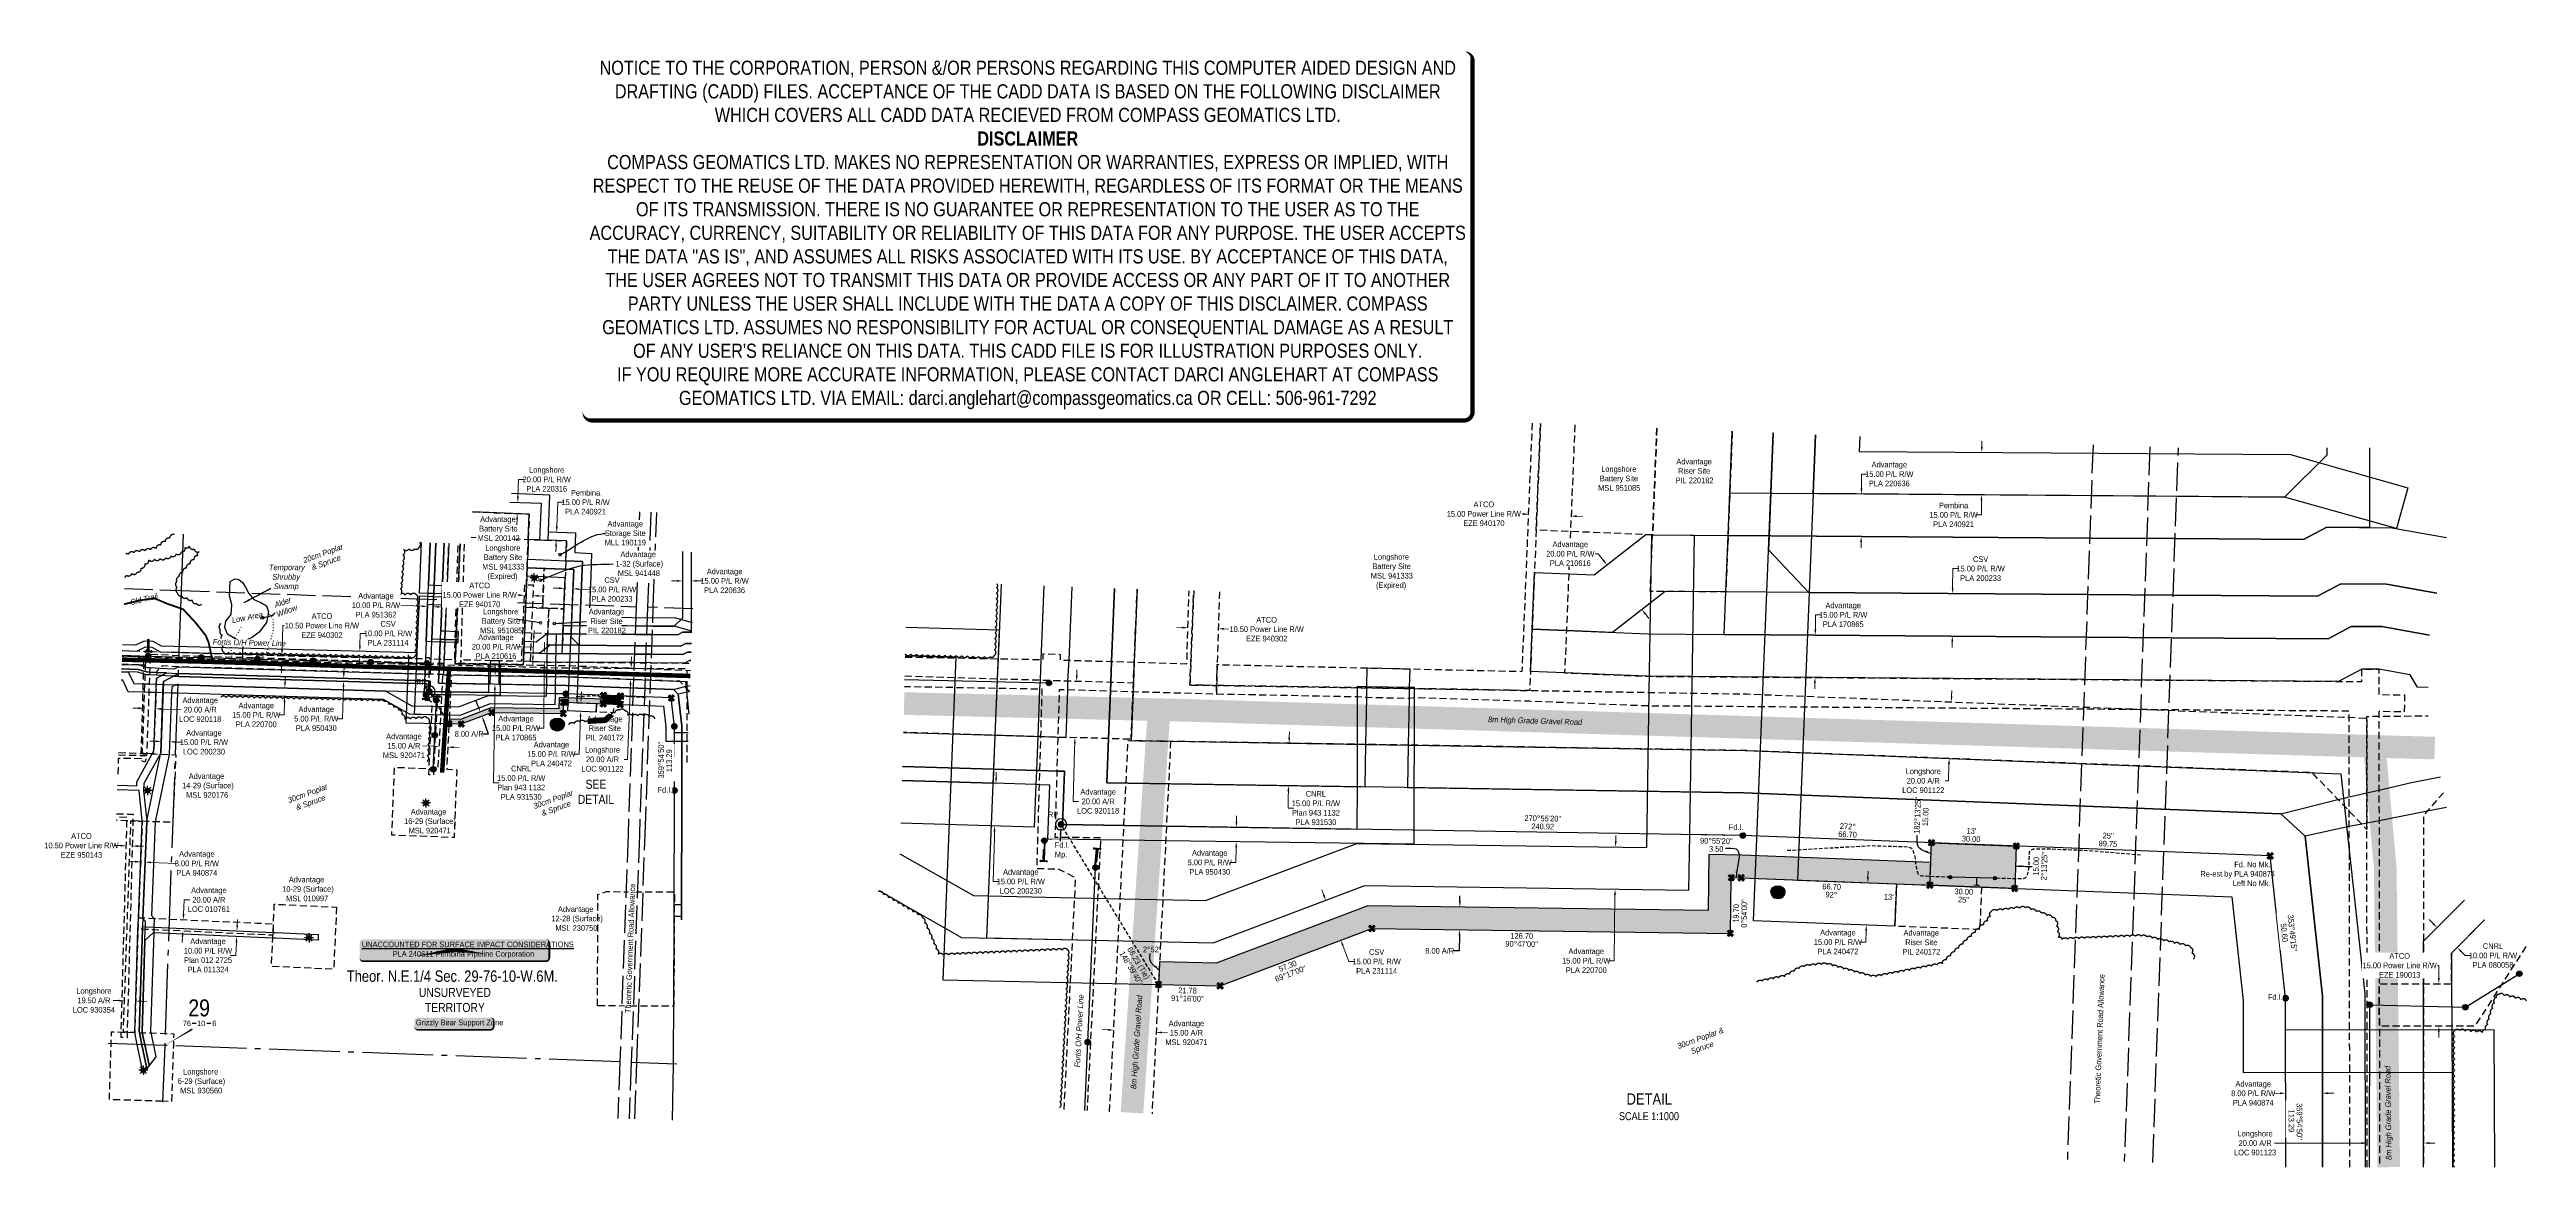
# Model space of a CAD drawing. Extents: x 341532 to 345906, y 6165767 to 6167762.
import ezdxf
from ezdxf.enums import TextEntityAlignment as Align

# ---------------------------------------------------------------- set-up
doc = ezdxf.new("R2010")
doc.units = 0
doc.header["$LTSCALE"] = 5
doc.header["$PDSIZE"] = 0.5
for name, pattern in [('0', [1, 1, 0]), ('foc-ACCESSROAD', [3.75, 2.5, -1.25]), ('foc-FLOWLINE', [3.75, 2.5, -1.25]), ('foc-QUARTERLINE', [33, 25, -3, 2, -3]), ('foc-TIELINE', [1.875, 1.25, -0.625]), ('foc-TOPO', [1, 0.2, -0.8]), ('foc-TRAV', [1.875, 1.25, -0.625]), ('foc-UNSURVEYED', [12.5, 10, -2.5]), ('POWERLINE5', [7.8, 2.4, -0.6, 0.6, -0.6, 0.6, -0.6, 2.4]), ('UG_PIPE', [1.875, 1.25, -0.625])]:
    doc.linetypes.add(name, pattern=pattern)
doc.layers.get('Defpoints').update_dxf_attribs({"color": 9})
for name, color, linetype in [('10', 1, 'Continuous'), ('35', 37, 'Continuous'), ('9', 3, 'Continuous'), ('AS-PIPE-UG', 44, 'UG_PIPE'), ('AS-POWER', 104, 'foc-POWER'), ('AS-POWER-EXISTING', 72, 'POWERLINE5'), ('AS-ROADS', 254, 'Continuous'), ('AS-SYMBOL', 7, 'Continuous'), ('AS-UNDERLAY-H', 141, 'Continuous'), ('AS-WILDLIFE-BLOCK', 131, 'Continuous'), ('C-RW', 13, 'Continuous'), ('C-SYMBOL', 7, 'Continuous'), ('CG-NOTES', 7, 'Continuous'), ('DETAIL-T', 7, 'Continuous'), ('F-AR', 190, 'foc-ACCESSROAD'), ('F-EZE', 190, 'foc-FLOWLINE'), ('F-RW', 190, 'Continuous'), ('F-WS', 190, 'foc-ACCESSROAD'), ('F-WS-S', 8, 'Continuous'), ('L-BD', 7, 'Continuous'), ('L-MON', 1, 'Continuous'), ('L-QSEC', 8, 'foc-QUARTERLINE'), ('L-ROAD-T', 7, 'Continuous'), ('L-SECLBL', 7, 'Continuous'), ('L-TIE', 7, 'foc-TIELINE'), ('L-UNS-T', 3, 'Continuous'), ('L-USEC', 7, 'foc-UNSURVEYED'), ('P-CROSSINGS', 250, 'Continuous'), ('P-PROPOSED', 10, 'Continuous'), ('P-PROPOSED-H', 21, 'Continuous'), ('P-TRAV', 4, 'foc-TRAV'), ('P-TXT', 4, 'Continuous'), ('T-BUSH', 110, '0'), ('T-BUSH-T', 110, 'Continuous'), ('T-GENERAL', 48, 'foc-TOPO'), ('WETLAND', 143, 'Continuous'), ('WETLAND-T', 146, 'Continuous')]:
    doc.layers.add(name, color=color, linetype=linetype)
doc.layers.add('AS-PIPE-AG', color=7, linetype='Continuous', true_color=0x7d00fa)
for name, color, linetype, lineweight in [('C-RW-T', 13, 'Continuous', 9), ('F-AR-T', 190, 'Continuous', 9), ('F-EZE-T', 190, 'Continuous', 9), ('F-RW-T', 190, 'Continuous', 9), ('F-WS-T', 190, 'Continuous', 9), ('T-TEXT', 48, 'Continuous', 18)]:
    doc.layers.add(name, color=color, linetype=linetype, lineweight=lineweight)
doc.layers.add('DISCLAIMER', color=7, linetype='Continuous', plot=False)
doc.styles.add('100L', font='ARIALN.TTF', dxfattribs={"height": 11})
doc.styles.add('175L', font='ARIALN.TTF', dxfattribs={"height": 20})
doc.styles.add('80', font='ARIALN.TTF', dxfattribs={"height": 10})
doc.styles.add('80CG', font='ARIALN.TTF', dxfattribs={"height": 10})
doc.styles.add('80L', font='ARIALN.TTF', dxfattribs={"height": 10})
doc.styles.add('Crossing', font='ARIALN.TTF', dxfattribs={"height": 10})
doc.styles.add('foc-LtypeFont', font='ARIALN.TTF', dxfattribs={"height": 7.35})
doc.styles.add('SIMPLEX', font='ARIALN.TTF')
doc.styles.get("Standard").update_dxf_attribs({"font": 'ARIALN.TTF'})
doc.linetypes.add('foc-POWER', pattern='A,6,-1,["P",foc-LtypeFont,S=0.2,R=0,X=-0.625,Y=-0.75],-1.24,4', length=12.24)
doc.dimstyles.new('Compass 5 000', dxfattribs={"dimscale": 5, "dimtxt": 9, "dimasz": 2, "dimexe": 0.2, "dimexo": 0.0625, "dimgap": 0.5, "dimtad": 0, "dimtih": 1, "dimtoh": 1, "dimzin": 0, "dimdsep": 46, "dimtxsty": '80CG', "dimcen": 0.1, "dimse1": 1, "dimse2": 1, "dimclrd": 256, "dimclrt": 256, "dimaunit": 1, "dimadec": 4, "dimazin": 0, "dimtfac": 0.06, "dimtofl": 0, "dimtmove": 0, "dimatfit": 1, "dimfxl": 0.2, "dimtolj": 1, "dimtzin": 0, "dimlwd": -1, "dimarcsym": 0})

# ---------------------------------------------------------------- blocks, each defined once
blk = doc.blocks.new('*U63')
h = blk.add_hatch(color=255)
h.dxf.hatch_style = 1
edge = h.paths.add_edge_path()
edge.add_arc((-1.1, 0.04), 0.2, 88.04551, 268.04551, ccw=False)
edge.add_line((-1.09, 0.24), (0.21, 0.19))
edge.add_line((0.21, 0.19), (1.11, 0.16))
edge.add_arc((1.1, -0.04), 0.2, -91.95449, 88.04551, ccw=False)
edge.add_line((1.09, -0.24), (-1.11, -0.16))
h = blk.add_hatch(color=255)
h.dxf.hatch_style = 1
edge = h.paths.add_edge_path()
edge.add_arc((0.05, 1.45), 0.2, -1.95449, 178.04551, ccw=False)
edge.add_line((0.25, 1.44), (0.21, 0.19))
edge.add_line((0.21, 0.19), (-0.19, 0.21))
edge.add_line((-0.19, 0.21), (-0.15, 1.45))
at = {"color": 255}
blk.add_lwpolyline([(-1.11, -0.16, -1), (-1.09, 0.24), (0.21, 0.19), (1.11, 0.16, -1), (1.09, -0.24)], format="xyb", close=True, dxfattribs=at)
at = {"color": 72, "const_width": 0.1, "flags": 128}
for points in [[(-1.1, 0.04), (1.1, -0.04)], [(0.05, 1.45), (0, 0)]]:
    blk.add_lwpolyline(points, dxfattribs=at)
at = {"color": 255, "flags": 128}
blk.add_lwpolyline([(-0.15, 1.45, -1), (0.25, 1.44), (0.21, 0.19), (-0.19, 0.21)], format="xyb", close=True, dxfattribs=at)
blk = doc.blocks.new('*U62')
h = blk.add_hatch(color=255)
h.dxf.hatch_style = 1
edge = h.paths.add_edge_path()
edge.add_arc((1.1, -0.09), 0.2, -94.86561, 85.13439, ccw=False)
edge.add_line((1.08, -0.29), (-0.22, -0.18))
edge.add_line((-0.22, -0.18), (-1.11, -0.11))
edge.add_arc((-1.1, 0.09), 0.2, 85.13439, 265.13439, ccw=False)
edge.add_line((-1.08, 0.29), (1.11, 0.11))
h = blk.add_hatch(color=255)
h.dxf.hatch_style = 1
edge = h.paths.add_edge_path()
edge.add_arc((-0.11, -1.33), 0.2, 175.13439, 355.13439, ccw=False)
edge.add_line((-0.31, -1.31), (-0.22, -0.18))
edge.add_line((-0.22, -0.18), (0.18, -0.22))
edge.add_line((0.18, -0.22), (0.09, -1.35))
at = {"color": 255}
blk.add_lwpolyline([(1.11, 0.11, -1), (1.08, -0.29), (-0.22, -0.18), (-1.11, -0.11, -1), (-1.08, 0.29)], format="xyb", close=True, dxfattribs=at)
at = {"color": 72, "const_width": 0.1, "flags": 128}
for points in [[(1.1, -0.09), (-1.1, 0.09)], [(-0.11, -1.33), (0, 0)]]:
    blk.add_lwpolyline(points, dxfattribs=at)
at = {"color": 255, "flags": 128}
blk.add_lwpolyline([(0.09, -1.35, -1), (-0.31, -1.31), (-0.22, -0.18), (0.18, -0.22)], format="xyb", close=True, dxfattribs=at)
blk = doc.blocks.new('L-SECLBL')
at = {"layer": '9', "color": 7}
for p, q in [((-5.1, -27.8), (-12.3, -27.8)), ((20.7, -27.8), (13.5, -27.8))]:
    blk.add_line(p, q, dxfattribs=at)
at = {"layer": '10', "color": 2, "style": 'SIMPLEX'}
blk.add_attdef('SEC', text='', height=30, dxfattribs=at).set_placement((0, 0), align=Align.MIDDLE)
at = {"layer": '10', "color": 5, "style": '80L'}
blk.add_attdef('TWP', text='', height=9.5, dxfattribs=at).set_placement((-14.4, -27.4), align=Align.MIDDLE_RIGHT)
blk.add_attdef('RGE', text='', height=9.5, dxfattribs=at).set_placement((3.6, -27.4), align=Align.MIDDLE_CENTER)
blk.add_attdef('MER', text='', height=9.5, dxfattribs=at).set_placement((23.2, -27.4), align=Align.MIDDLE_LEFT)
blk = doc.blocks.new('dyn_anchor')
h = blk.add_hatch(color=255)
h.dxf.hatch_style = 1
edge = h.paths.add_edge_path()
edge.add_arc((-1.1, 0), 0.2, 90, 270, ccw=False)
edge.add_line((-1.1, 0.2), (0.2, 0.2))
edge.add_line((0.2, 0.2), (1.1, 0.2))
edge.add_arc((1.1, 0), 0.2, -90, 90, ccw=False)
edge.add_line((1.1, -0.2), (-1.1, -0.2))
h = blk.add_hatch(color=255)
h.dxf.hatch_style = 1
edge = h.paths.add_edge_path()
edge.add_arc((0, 4.125), 0.2, 0, 180, ccw=False)
edge.add_line((0.2, 4.125), (0.2, 0.2))
edge.add_line((0.2, 0.2), (-0.2, 0.2))
edge.add_line((-0.2, 0.2), (-0.2, 4.125))
at = {"color": 255}
blk.add_lwpolyline([(-1.1, -0.2, -1), (-1.1, 0.2), (0.2, 0.2), (1.1, 0.2, -1), (1.1, -0.2)], format="xyb", close=True, dxfattribs=at)
at = {"color": 72, "const_width": 0.1, "flags": 128}
for points in [[(-1.1, 0), (1.1, 0)], [(0, 4.125), (0, 0)]]:
    blk.add_lwpolyline(points, dxfattribs=at)
at = {"color": 255, "flags": 128}
blk.add_lwpolyline([(-0.2, 4.125, -1), (0.2, 4.125), (0.2, 0.2), (-0.2, 0.2)], format="xyb", close=True, dxfattribs=at)
blk = doc.blocks.new('POWERPOLE')
h = blk.add_hatch(color=255)
edge = h.paths.add_edge_path()
edge.add_arc((0, 0), 0.96, 0, 360)
at = {"linetype": 'Continuous'}
for p, q in [((0.68, -0.68), (-0.68, 0.68)), ((-0.68, -0.68), (0.68, 0.68))]:
    blk.add_line(p, q, dxfattribs=at)
blk.add_circle((0, 0), 0.96, dxfattribs=at)
blk = doc.blocks.new('*U35')
h = blk.add_hatch(color=255)
edge = h.paths.add_edge_path()
edge.add_line((-64, -11.5), (64, -11.5))
edge.add_arc((64, -5.5), 6, 270, 360)
edge.add_line((70, -5.5), (70, 4))
edge.add_arc((64, 4), 6, 0, 90)
edge.add_line((64, 10), (-64, 10))
edge.add_arc((-64, 4), 6, 90, 180)
edge.add_line((-70, 4), (-70, -5.5))
edge.add_arc((-64, -5.5), 6, 180, 270)
at = {"color": 131, "flags": 128}
blk.add_lwpolyline([(-64, -11.5, 3, 3, 0), (64, -11.5, 3, 3, 0.414214), (70, -5.5, 3, 3, 0), (70, 4, 3, 0, 0.414214), (64, 10, 0, 0, 0), (-64, 10, 0, 0, 0.414214), (-70, 4, 0, 0, 0), (-70, -5.5, 0, 3, 0.414214)], format="xyseb", close=True, dxfattribs=at)
at = {"color": 131, "style": '80'}
blk.add_attdef('ENTER_TEXT_001', (-36, -5), '', height=10, dxfattribs=at)
blk = doc.blocks.new('fdia')
at = {"color": 255, "const_width": 1}
blk.add_lwpolyline([(-0.5, 0, 1), (0.5, 0, 1)], format="xyb", close=True, dxfattribs=at)
blk = doc.blocks.new('Fdiaa')
blk.add_blockref('fdia', (0, 0))
blk = doc.blocks.new('fdib')
at = {"color": 1, "const_width": 1.6}
blk.add_lwpolyline([(-0.4, 0, 1), (0.4, 0, 1)], format="xyb", close=True, dxfattribs=at)
at = {"color": 1}
blk.add_circle((0, 0), 0.8, dxfattribs=at)
blk = doc.blocks.new('Fdibb')
blk.add_blockref('fdib', (0, 0))
blk = doc.blocks.new('fdicc')
for name in ['Fdibb', 'Fdiaa']:
    blk.add_blockref(name, (0, 0))
blk = doc.blocks.new('FDI')
blk.add_blockref('fdicc', (0, 0))
blk = doc.blocks.new('*U33')
h = blk.add_hatch(color=255)
edge = h.paths.add_edge_path()
edge.add_line((-161.5, -20), (161.5, -20))
edge.add_arc((161.5, -14), 6, 270, 360)
edge.add_line((167.5, -14), (167.5, 12.5))
edge.add_arc((161.5, 12.5), 6, 0, 90)
edge.add_line((161.5, 18.5), (-161.5, 18.5))
edge.add_arc((-161.5, 12.5), 6, 90, 180)
edge.add_line((-167.5, 12.5), (-167.5, -14))
edge.add_arc((-161.5, -14), 6, 180, 270)
at = {"color": 1, "flags": 128}
blk.add_lwpolyline([(-161.5, -20, 3, 3, 0), (161.5, -20, 3, 3, 0.414214), (167.5, -14, 3, 3, 0), (167.5, 12.5, 3, 0, 0.414214), (161.5, 18.5, 0, 0, 0), (-161.5, 18.5, 0, 0, 0.414214), (-167.5, 12.5, 0, 0, 0), (-167.5, -14, 0, 3, 0.414214)], format="xyseb", close=True, dxfattribs=at)
for points in [[(-69.4, -11.2, 0, 7.5, 0), (0, 0, 0, 0, 0)], [(54.1, -6.8, 0, 7.5, 0), (0, 0, 0, 0, 0)]]:
    blk.add_lwpolyline(points, format="xyseb", dxfattribs=at)
at = {"color": 1, "style": '80'}
blk.add_attdef('ENTER_TEXT_001', (-26.8, -4.9), '', height=10, dxfattribs=at)
blk = doc.blocks.new('*D36')
at = {"layer": 'C-RW-T', "transparency": 16777216}
for p, q in [((342431.5, 6166809.8), (342421.5, 6166810.2)), ((342465.9, 6166808.4), (342486, 6166807.6))]:
    blk.add_line(p, q, dxfattribs=at)
for points in [[(342431.6, 6166811.5), (342431.4, 6166808.2), (342441.5, 6166809.4)], [(342466, 6166810.1), (342465.9, 6166806.8), (342455.9, 6166808.8)]]:
    blk.add_solid(points, dxfattribs=at)
at = {"layer": 'Defpoints', "color": 0, "transparency": 16777216}
for p in [(342441.7, 6166814.1), (342455.9, 6166808.8), (342456.1, 6166813.5)]:
    blk.add_point(p, dxfattribs=at)
at = {"layer": 'C-RW-T', "transparency": 16777216, "insert": (342525.1, 6166807.6), "char_height": 10, "attachment_point": 5, "style": '80CG'}
blk.add_mtext('\\A1;CSV\\P15.00 P/L R/W\\PPLA 200233', dxfattribs=at)
blk = doc.blocks.new('*D37')
at = {"layer": 'C-RW-T', "transparency": 16777216}
for p, q in [((342079.9, 6166708.4), (342080.4, 6166730)), ((342080.4, 6166730), (342090.4, 6166730)), ((342079.1, 6166678.4), (342078.8, 6166668.4))]:
    blk.add_line(p, q, dxfattribs=at)
for points in [[(342077.4, 6166678.5), (342080.7, 6166678.4), (342079.3, 6166688.4)], [(342078.2, 6166708.5), (342081.5, 6166708.4), (342079.6, 6166698.4)]]:
    blk.add_solid(points, dxfattribs=at)
at = {"layer": 'Defpoints', "color": 0, "transparency": 16777216}
for p in [(342079.6, 6166698.4), (342099.3, 6166687.9), (342099.6, 6166697.9)]:
    blk.add_point(p, dxfattribs=at)
at = {"layer": 'C-RW-T', "transparency": 16777216, "insert": (342129.5, 6166730), "char_height": 10, "attachment_point": 5, "style": '80CG'}
blk.add_mtext('\\A1;CSV\\P10.00 P/L R/W\\PPLA 231114', dxfattribs=at)
blk = doc.blocks.new('*D38')
at = {"layer": 'Defpoints', "color": 0, "transparency": 16777216}
for p in [(341767.8, 6166224.1), (341784.9, 6166203.2), (341785.8, 6166223.3)]:
    blk.add_point(p, dxfattribs=at)
at = {"layer": 'F-AR-T', "transparency": 16777216}
for p, q in [((341768.3, 6166234.1), (341769.4, 6166259.4)), ((341769.4, 6166259.4), (341779.4, 6166259.4)), ((341766.5, 6166194.1), (341766, 6166184.1))]:
    blk.add_line(p, q, dxfattribs=at)
for points in [[(341764.8, 6166194.1), (341768.1, 6166194), (341766.9, 6166204)], [(341766.6, 6166234.2), (341770, 6166234.1), (341767.8, 6166224.1)]]:
    blk.add_solid(points, dxfattribs=at)
at = {"layer": 'F-AR-T', "transparency": 16777216, "insert": (341813, 6166259.4), "char_height": 10, "attachment_point": 5, "style": '80CG'}
blk.add_mtext('\\A1;Advantage\\P20.00 A/R\\PLOC 010761', dxfattribs=at)
blk = doc.blocks.new('*D39')
at = {"layer": 'Defpoints', "color": 0, "transparency": 16777216}
for p in [(342219.8, 6166526.5), (342220, 6166530), (342234.8, 6166525.8)]:
    blk.add_point(p, dxfattribs=at)
at = {"layer": 'F-AR-T', "transparency": 16777216}
for p, q in [((342210, 6166530.5), (342191, 6166531.4)), ((342245, 6166528.8), (342255, 6166528.3))]:
    blk.add_line(p, q, dxfattribs=at)
for points in [[(342210.1, 6166532.1), (342209.9, 6166528.8), (342220, 6166530)], [(342245.1, 6166530.5), (342244.9, 6166527.1), (342235, 6166529.3)]]:
    blk.add_solid(points, dxfattribs=at)
at = {"layer": 'F-AR-T', "transparency": 16777216, "insert": (342157.5, 6166531.4), "char_height": 10, "attachment_point": 5, "style": '80CG'}
blk.add_mtext('\\A1;Advantage\\P15.00 A/R\\PMSL 920471', dxfattribs=at)
blk = doc.blocks.new('*D40')
at = {"layer": 'Defpoints', "color": 0, "transparency": 16777216}
for p in [(342465.5, 6166672.4), (342464.7, 6166652.4), (342558, 6166648.8)]:
    blk.add_point(p, dxfattribs=at)
at = {"layer": 'F-AR-T', "transparency": 16777216}
for p, q in [((342559.1, 6166678.8), (342559.5, 6166688.8)), ((342557.6, 6166638.8), (342552.5, 6166507.5)), ((342552.5, 6166507.5), (342542.5, 6166507.5))]:
    blk.add_line(p, q, dxfattribs=at)
for points in [[(342557.5, 6166678.8), (342560.8, 6166678.7), (342558.7, 6166668.8)], [(342555.9, 6166638.9), (342559.3, 6166638.7), (342558, 6166648.8)]]:
    blk.add_solid(points, dxfattribs=at)
at = {"layer": 'F-AR-T', "transparency": 16777216, "insert": (342508.2, 6166507.5), "char_height": 10, "attachment_point": 5, "style": '80CG', "bg_fill": 3, "box_fill_scale": 1.1, "bg_fill_color": 256, "bg_fill_true_color": 13158600, "bg_fill_transparency": 0}
blk.add_mtext('\\A1;Longshore\\P20.00 A/R\\PLOC 901122', dxfattribs=at)
blk = doc.blocks.new('*D41')
at = {"layer": 'Defpoints', "color": 0, "transparency": 16777216}
for p in [(341794.2, 6166685), (341794.5, 6166695.5), (341941.9, 6166691)]:
    blk.add_point(p, dxfattribs=at)
at = {"layer": 'F-EZE-T', "transparency": 16777216}
for p, q in [((341942.2, 6166701), (341943.5, 6166743.7)), ((341943.5, 6166743.7), (341953.5, 6166743.7)), ((341941.3, 6166670.5), (341941, 6166660.5))]:
    blk.add_line(p, q, dxfattribs=at)
for points in [[(341939.6, 6166670.5), (341943, 6166670.4), (341941.6, 6166680.5)], [(341940.6, 6166701), (341943.9, 6166700.9), (341941.9, 6166691)]]:
    blk.add_solid(points, dxfattribs=at)
at = {"layer": 'F-EZE-T', "transparency": 16777216, "insert": (342012.7, 6166743.7), "char_height": 10, "attachment_point": 5, "style": '80CG', "bg_fill": 3, "box_fill_scale": 1.1, "bg_fill_color": 256, "bg_fill_true_color": 13158600, "bg_fill_transparency": 0}
blk.add_mtext('\\A1;ATCO\\P10.50 Power Line R/W\\PEZE 940302', dxfattribs=at)
blk = doc.blocks.new('*D42')
at = {"layer": 'Defpoints', "color": 0, "transparency": 16777216}
for p in [(341692.3, 6166323.7), (341700.2, 6166323.4), (341700.3, 6166325.9)]:
    blk.add_point(p, dxfattribs=at)
at = {"layer": 'F-RW-T', "transparency": 16777216}
for p, q in [((341682.5, 6166326.6), (341672.5, 6166327)), ((341710.3, 6166325.4), (341755.5, 6166323.6))]:
    blk.add_line(p, q, dxfattribs=at)
for points in [[(341682.5, 6166328.3), (341682.4, 6166324.9), (341692.4, 6166326.2)], [(341710.4, 6166327.1), (341710.3, 6166323.8), (341700.3, 6166325.9)]]:
    blk.add_solid(points, dxfattribs=at)
at = {"layer": 'F-RW-T', "transparency": 16777216, "insert": (341791.8, 6166323.6), "char_height": 10, "attachment_point": 5, "style": '80CG'}
blk.add_mtext('\\A1;Advantage\\P8.00 P/L R/W\\PPLA 940874', dxfattribs=at)
blk = doc.blocks.new('*D43')
at = {"layer": 'Defpoints', "color": 0, "transparency": 16777216}
for p in [(342199.2, 6166777.6), (342197.8, 6166742.2), (342207.8, 6166741.8)]:
    blk.add_point(p, dxfattribs=at)
at = {"layer": 'F-RW-T', "transparency": 16777216}
for p, q in [((342189.2, 6166778), (342147.2, 6166779.7)), ((342219.2, 6166776.8), (342229.2, 6166776.4))]:
    blk.add_line(p, q, dxfattribs=at)
for points in [[(342189.3, 6166779.6), (342189.1, 6166776.3), (342199.2, 6166777.6)], [(342219.3, 6166778.4), (342219.1, 6166775.1), (342209.2, 6166777.2)]]:
    blk.add_solid(points, dxfattribs=at)
at = {"layer": 'F-RW-T', "transparency": 16777216, "insert": (342108.1, 6166779.7), "char_height": 10, "attachment_point": 5, "style": '80CG', "bg_fill": 3, "box_fill_scale": 1.1, "bg_fill_color": 256, "bg_fill_true_color": 13158600, "bg_fill_transparency": 0}
blk.add_mtext('\\A1;Advantage\\P10.00 P/L R/W\\PPLA 951362', dxfattribs=at)
blk = doc.blocks.new('*D44')
at = {"layer": 'Defpoints', "color": 0, "transparency": 16777216}
blk.add_point((342385.2, 6166793.9), dxfattribs=at)
at = {"layer": 'F-RW-T', "transparency": 16777216}
for p, q in [((342360.3, 6166797.6), (342350.3, 6166798)), ((342395.3, 6166796.2), (342405.3, 6166795.8))]:
    blk.add_line(p, q, dxfattribs=at)
for points in [[(342360.4, 6166799.3), (342360.2, 6166796), (342370.3, 6166797.2)], [(342395.3, 6166797.9), (342395.2, 6166794.5), (342385.3, 6166796.6)]]:
    blk.add_solid(points, dxfattribs=at)
at = {"layer": 'F-RW-T', "transparency": 16777216, "insert": (342291.2, 6166798), "char_height": 10, "attachment_point": 5, "style": '80CG', "bg_fill": 3, "box_fill_scale": 1.1, "bg_fill_color": 256, "bg_fill_true_color": 13158600, "bg_fill_transparency": 0}
blk.add_mtext('\\A1;ATCO\\P15.00 Power Line R/W\\PEZE 940170', dxfattribs=at)
at = {"layer": 'Defpoints', "color": 0, "transparency": 16777216}
for p in [(342370.2, 6166794.6), (342370.3, 6166797.2)]:
    blk.add_point(p, dxfattribs=at)
blk = doc.blocks.new('*D45')
at = {"layer": 'Defpoints', "color": 0, "transparency": 16777216}
for p in [(341698.6, 6166600.9), (341718.5, 6166596.8), (341718.6, 6166600.2)]:
    blk.add_point(p, dxfattribs=at)
at = {"layer": 'F-RW-T', "transparency": 16777216}
for p, q in [((341688.5, 6166597.9), (341678.5, 6166598.2)), ((341728.5, 6166596.4), (341763.4, 6166595.2))]:
    blk.add_line(p, q, dxfattribs=at)
for points in [[(341688.6, 6166599.5), (341688.4, 6166596.2), (341698.5, 6166597.5)], [(341728.5, 6166598.1), (341728.4, 6166594.8), (341718.5, 6166596.8)]]:
    blk.add_solid(points, dxfattribs=at)
at = {"layer": 'F-RW-T', "transparency": 16777216, "insert": (341797.7, 6166595.2), "char_height": 10, "attachment_point": 5, "style": '80CG'}
blk.add_mtext('\\A1;Advantage\\P20.00 A/R\\PLOC 920118', dxfattribs=at)
blk = doc.blocks.new('*D46')
at = {"layer": 'Defpoints', "color": 0, "transparency": 16777216}
for p in [(342649.8, 6166822.5), (342664.8, 6166822.7), (342664.8, 6166822.5)]:
    blk.add_point(p, dxfattribs=at)
at = {"layer": 'F-RW-T', "transparency": 16777216}
for p, q in [((342639.8, 6166822.7), (342629.8, 6166822.7)), ((342674.8, 6166822.8), (342684.8, 6166822.8))]:
    blk.add_line(p, q, dxfattribs=at)
for points in [[(342639.8, 6166824.4), (342639.8, 6166821.1), (342649.8, 6166822.7)], [(342674.8, 6166824.4), (342674.8, 6166821.1), (342664.8, 6166822.7)]]:
    blk.add_solid(points, dxfattribs=at)
at = {"layer": 'F-RW-T', "transparency": 16777216, "insert": (342723.8, 6166822.8), "char_height": 10, "attachment_point": 5, "style": '80CG'}
blk.add_mtext('\\A1;Advantage\\P15.00 P/L R/W\\PPLA 220636', dxfattribs=at)
blk = doc.blocks.new('*D47')
at = {"layer": 'Defpoints', "color": 0, "transparency": 16777216}
for p in [(342026, 6166631.2), (341946.8, 6166618.6), (342025.5, 6166616.2)]:
    blk.add_point(p, dxfattribs=at)
at = {"layer": 'F-RW-T', "transparency": 16777216}
for p, q in [((341947.5, 6166643.5), (341947.8, 6166653.5)), ((341945.8, 6166586), (341935.8, 6166586)), ((341946.5, 6166608.6), (341945.8, 6166586))]:
    blk.add_line(p, q, dxfattribs=at)
for points in [[(341945.9, 6166643.6), (341949.2, 6166643.5), (341947.2, 6166633.5)], [(341944.8, 6166608.6), (341948.1, 6166608.5), (341946.8, 6166618.6)]]:
    blk.add_solid(points, dxfattribs=at)
at = {"layer": 'F-RW-T', "transparency": 16777216, "insert": (341896.7, 6166586), "char_height": 10, "attachment_point": 5, "style": '80CG'}
blk.add_mtext('\\A1;Advantage\\P15.00 P/L R/W\\PPLA 220700', dxfattribs=at)
blk = doc.blocks.new('*D48')
at = {"layer": 'Defpoints', "color": 0, "transparency": 16777216}
for p in [(342051, 6166645.4), (342096.8, 6166644.1), (342096.9, 6166649.1)]:
    blk.add_point(p, dxfattribs=at)
at = {"layer": 'F-RW-T', "transparency": 16777216}
for p, q in [((342050.7, 6166635.4), (342049, 6166579.3)), ((342051.4, 6166660.4), (342051.7, 6166670.4)), ((342049, 6166579.3), (342039, 6166579.3))]:
    blk.add_line(p, q, dxfattribs=at)
for points in [[(342049, 6166635.5), (342052.3, 6166635.4), (342051, 6166645.4)], [(342049.7, 6166660.5), (342053.1, 6166660.4), (342051.1, 6166650.4)]]:
    blk.add_solid(points, dxfattribs=at)
at = {"layer": 'F-RW-T', "transparency": 16777216, "insert": (342002.7, 6166579.3), "char_height": 10, "attachment_point": 5, "style": '80CG'}
blk.add_mtext('\\A1;Advantage\\P5.00 P/L R/W\\PPLA 950430', dxfattribs=at)
blk = doc.blocks.new('*D49')
at = {"layer": 'Defpoints', "color": 0, "transparency": 16777216}
for p in [(341815.3, 6166196.5), (341815.8, 6166206.5), (341862.1, 6166194.4)]:
    blk.add_point(p, dxfattribs=at)
at = {"layer": 'F-RW-T', "transparency": 16777216}
for p, q in [((341863, 6166214.4), (341863.5, 6166224.4)), ((341860.6, 6166161), (341850.6, 6166161)), ((341861.7, 6166184.4), (341860.6, 6166161))]:
    blk.add_line(p, q, dxfattribs=at)
for points in [[(341860, 6166184.5), (341863.3, 6166184.4), (341862.1, 6166194.4)], [(341861.4, 6166214.5), (341864.7, 6166214.3), (341862.6, 6166204.4)]]:
    blk.add_solid(points, dxfattribs=at)
at = {"layer": 'F-RW-T', "transparency": 16777216, "insert": (341811.5, 6166161), "char_height": 10, "attachment_point": 5, "style": '80CG'}
blk.add_mtext('\\A1;Advantage\\P10.00 P/L R/W\\PPlan 012 2725\\PPLA 011324', dxfattribs=at)
blk = doc.blocks.new('*D50')
at = {"layer": 'Defpoints', "color": 0, "transparency": 16777216}
for p in [(342405.5, 6166679.5), (342457.1, 6166679.1), (342457.2, 6166694.1)]:
    blk.add_point(p, dxfattribs=at)
at = {"layer": 'F-RW-T', "transparency": 16777216}
for p, q in [((342405.7, 6166704.5), (342405.7, 6166714.5)), ((342405.4, 6166669.5), (342404.6, 6166562.7)), ((342404.6, 6166562.7), (342394.6, 6166562.7))]:
    blk.add_line(p, q, dxfattribs=at)
for points in [[(342403.8, 6166669.5), (342407.1, 6166669.5), (342405.5, 6166679.5)], [(342404, 6166704.5), (342407.3, 6166704.5), (342405.6, 6166694.5)]]:
    blk.add_solid(points, dxfattribs=at)
at = {"layer": 'F-RW-T', "transparency": 16777216, "insert": (342355.5, 6166562.7), "char_height": 10, "attachment_point": 5, "style": '80CG'}
blk.add_mtext('\\A1;Advantage\\P15.00 P/L R/W\\PPLA 170865', dxfattribs=at)
blk = doc.blocks.new('*D51')
at = {"layer": 'Defpoints', "color": 0, "transparency": 16777216}
for p in [(342283.1, 6166640.8), (342283.3, 6166655.8), (342318.3, 6166640.2)]:
    blk.add_point(p, dxfattribs=at)
at = {"layer": 'F-RW-T', "transparency": 16777216}
for p, q in [((342318.7, 6166665.2), (342318.9, 6166675.2)), ((342318.2, 6166630.2), (342318, 6166620.2)), ((342315.6, 6166466.1), (342318, 6166620.2)), ((342325.6, 6166466.1), (342315.6, 6166466.1))]:
    blk.add_line(p, q, dxfattribs=at)
for points in [[(342316.5, 6166630.3), (342319.8, 6166630.2), (342318.3, 6166640.2)], [(342317.1, 6166665.3), (342320.4, 6166665.2), (342318.6, 6166655.2)]]:
    blk.add_solid(points, dxfattribs=at)
at = {"layer": 'F-RW-T', "transparency": 16777216, "insert": (342364.6, 6166466.1), "char_height": 10, "attachment_point": 5, "style": '80CG'}
blk.add_mtext('\\A1;CNRL\\P15.00 P/L R/W\\PPlan 943 1132\\PPLA 931530', dxfattribs=at)
blk = doc.blocks.new('*D52')
at = {"layer": 'Defpoints', "color": 0, "transparency": 16777216}
for p in [(341729.5, 6166557.9), (341744.5, 6166557.3), (341743.8, 6166538.5)]:
    blk.add_point(p, dxfattribs=at)
at = {"layer": 'F-RW-T', "transparency": 16777216}
for p, q in [((341718.9, 6166539.4), (341708.9, 6166539.8)), ((341753.8, 6166538.1), (341765.2, 6166537.7))]:
    blk.add_line(p, q, dxfattribs=at)
for points in [[(341718.9, 6166541.1), (341718.8, 6166537.7), (341728.9, 6166539)], [(341753.9, 6166539.8), (341753.8, 6166536.5), (341743.8, 6166538.5)]]:
    blk.add_solid(points, dxfattribs=at)
at = {"layer": 'F-RW-T', "transparency": 16777216, "insert": (341804.3, 6166537.7), "char_height": 10, "attachment_point": 5, "style": '80CG'}
blk.add_mtext('\\A1;Advantage\\P15.00 P/L R/W\\PLOC 200230', dxfattribs=at)
blk = doc.blocks.new('*D53')
at = {"layer": 'Defpoints', "color": 0, "transparency": 16777216}
for p in [(341665.5, 6166123.9), (341685, 6166123.3), (341683.7, 6166080.3)]:
    blk.add_point(p, dxfattribs=at)
at = {"layer": 'F-RW-T', "transparency": 16777216}
for p, q in [((341654.2, 6166081.3), (341644.2, 6166081.6)), ((341693.7, 6166080), (341703.7, 6166079.7))]:
    blk.add_line(p, q, dxfattribs=at)
for points in [[(341654.2, 6166082.9), (341654.1, 6166079.6), (341664.1, 6166080.9)], [(341693.7, 6166081.7), (341693.6, 6166078.4), (341683.7, 6166080.3)]]:
    blk.add_solid(points, dxfattribs=at)
at = {"layer": 'F-RW-T', "transparency": 16777216, "insert": (341609.9, 6166081.6), "char_height": 10, "attachment_point": 5, "style": '80CG'}
blk.add_mtext('\\A1;Longshore\\P19.50 A/R\\PLOC 930354', dxfattribs=at)
blk = doc.blocks.new('*D54')
at = {"layer": 'Defpoints', "color": 0, "transparency": 16777216}
for p in [(341668, 6166386.3), (341678.5, 6166386), (341677.6, 6166354.4)]:
    blk.add_point(p, dxfattribs=at)
at = {"layer": 'F-RW-T', "transparency": 16777216}
for p, q in [((341657.1, 6166355), (341647.1, 6166355.3)), ((341687.6, 6166354.2), (341697.6, 6166353.9))]:
    blk.add_line(p, q, dxfattribs=at)
for points in [[(341657.2, 6166356.7), (341657.1, 6166353.3), (341667.1, 6166354.7)], [(341687.7, 6166355.8), (341687.6, 6166352.5), (341677.6, 6166354.4)]]:
    blk.add_solid(points, dxfattribs=at)
at = {"layer": 'F-RW-T', "transparency": 16777216, "insert": (341588, 6166355.3), "char_height": 10, "attachment_point": 5, "style": '80CG'}
blk.add_mtext('\\A1;ATCO\\P10.50 Power Line R/W\\PEZE 950143', dxfattribs=at)
blk = doc.blocks.new('*D55')
at = {"layer": 'Defpoints', "color": 0, "transparency": 16777216}
for p in [(342385.1, 6166695.4), (342385.7, 6166695.4), (342385.9, 6166715.4)]:
    blk.add_point(p, dxfattribs=at)
at = {"layer": 'F-RW-T', "transparency": 16777216}
for p, q in [((342386.9, 6166725.4), (342387.3, 6166735.4)), ((342364.6, 6166706.4), (342359.6, 6166706.4)), ((342386.1, 6166705.4), (342364.6, 6166706.4)), ((342385.3, 6166685.4), (342384.9, 6166675.4)), ((342386.5, 6166715.4), (342385.7, 6166695.4))]:
    blk.add_line(p, q, dxfattribs=at)
for points in [[(342385.3, 6166725.5), (342388.6, 6166725.3), (342386.5, 6166715.4)], [(342383.7, 6166685.5), (342387, 6166685.4), (342385.7, 6166695.4)]]:
    blk.add_solid(points, dxfattribs=at)
at = {"layer": 'F-RW-T', "transparency": 16777216, "insert": (342320.1, 6166706.4), "char_height": 10, "attachment_point": 5, "style": '80CG'}
blk.add_mtext('\\A1;Advantage\\P20.00 P/L R/W\\PPLA 210616', dxfattribs=at)
blk = doc.blocks.new('*D56')
at = {"layer": 'Defpoints', "color": 0, "transparency": 16777216}
for p in [(342469.7, 6166592.1), (342477.9, 6166591.9), (342478.4, 6166606.8)]:
    blk.add_point(p, dxfattribs=at)
at = {"layer": 'F-RW-T', "transparency": 16777216}
for p, q in [((342470.6, 6166617.1), (342470.9, 6166627.1)), ((342469.3, 6166582.2), (342467.1, 6166516.9)), ((342467.1, 6166516.9), (342457.1, 6166516.9))]:
    blk.add_line(p, q, dxfattribs=at)
for points in [[(342467.7, 6166582.2), (342471, 6166582.1), (342469.7, 6166592.1)], [(342468.9, 6166617.2), (342472.2, 6166617.1), (342470.2, 6166607.1)]]:
    blk.add_solid(points, dxfattribs=at)
at = {"layer": 'F-RW-T', "transparency": 16777216, "insert": (342418, 6166516.9), "char_height": 10, "attachment_point": 5, "style": '80CG'}
blk.add_mtext('\\A1;Advantage\\P15.00 P/L R/W\\PPLA 240472', dxfattribs=at)
blk = doc.blocks.new('*D57')
at = {"layer": 'Defpoints', "color": 0, "transparency": 16777216}
for p in [(342357.9, 6166941.6), (342358.5, 6166961.6), (342358.7, 6166961.6)]:
    blk.add_point(p, dxfattribs=at)
at = {"layer": 'F-RW-T', "transparency": 16777216}
for p, q in [((342358.9, 6166971.6), (342360.1, 6167002.1)), ((342360.1, 6167002.1), (342370.1, 6167002.1)), ((342357.3, 6166931.6), (342356.9, 6166921.6))]:
    blk.add_line(p, q, dxfattribs=at)
for points in [[(342355.6, 6166931.7), (342358.9, 6166931.5), (342357.7, 6166941.6)], [(342357.2, 6166971.6), (342360.6, 6166971.5), (342358.5, 6166961.6)]]:
    blk.add_solid(points, dxfattribs=at)
at = {"layer": 'F-RW-T', "transparency": 16777216, "insert": (342409.7, 6167002.1), "char_height": 10, "attachment_point": 5, "style": '80CG'}
blk.add_mtext('\\A1;Longshore\\P20.00 P/L R/W\\PPLA 220316', dxfattribs=at)
blk = doc.blocks.new('*D58')
at = {"layer": 'Defpoints', "color": 0, "transparency": 16777216}
for p in [(342423.2, 6166894.1), (342423.8, 6166909.1), (342427.1, 6166909)]:
    blk.add_point(p, dxfattribs=at)
at = {"layer": 'F-RW-T', "transparency": 16777216}
for p, q in [((342427.5, 6166919), (342429.2, 6166961.7)), ((342429.2, 6166961.7), (342439.2, 6166961.7)), ((342426.1, 6166884), (342425.7, 6166874))]:
    blk.add_line(p, q, dxfattribs=at)
for points in [[(342424.4, 6166884.1), (342427.7, 6166883.9), (342426.5, 6166894)], [(342425.8, 6166919), (342429.2, 6166918.9), (342427.1, 6166909)]]:
    blk.add_solid(points, dxfattribs=at)
at = {"layer": 'F-RW-T', "transparency": 16777216, "insert": (342478.3, 6166961.7), "char_height": 10, "attachment_point": 5, "style": '80CG'}
blk.add_mtext('\\A1;Pembina\\P15.00 P/L R/W\\PPLA 240921', dxfattribs=at)
blk = doc.blocks.new('*U34')
at = {"layer": '35', "color": 3}
blk.add_circle((0, 0), 10, dxfattribs=at)
at = {"layer": '35', "color": 3, "style": '80'}
blk.add_attdef('RP_001', (-23, -22.3), '', height=10, dxfattribs=at)
blk = doc.blocks.new('RISER')
h = blk.add_hatch(color=255)
h.dxf.hatch_style = 1
edge = h.paths.add_edge_path()
edge.add_arc((0, 0), 0.7, 0, 360)
blk.add_hatch(color=13).paths.add_polyline_path([(0.58, -0.15), (-0.58, -0.15, 0.774597)])
at = {"color": 13}
blk.add_line((-0.58, -0.15), (0.58, -0.15), dxfattribs=at)
blk.add_circle((0, 0), 0.6, dxfattribs=at)
blk = doc.blocks.new('GAS')
h = blk.add_hatch(color=255)
h.dxf.hatch_style = 1
edge = h.paths.add_edge_path()
edge.add_arc((0, 0), 0.9, 0, 360)
for p, q in [((-0.81, 0), (-1.62, 0)), ((-0.57, 0.57), (-1.14, 1.14)), ((0, 0.81), (0, 1.62)), ((0.57, 0.57), (1.14, 1.14)), ((1.62, 0), (0.81, 0)), ((-0.57, -0.57), (-1.14, -1.14)), ((0, -0.81), (0, -1.62)), ((1.14, -1.14), (0.57, -0.57))]:
    blk.add_line(p, q)
blk.add_circle((0, 0), 0.8)
blk = doc.blocks.new('TEMP')
h = blk.add_hatch(color=255)
h.dxf.hatch_style = 1
h.paths.add_polyline_path([(0, 0.25), (-0.67, 1.15), (-0.67, 0.67), (-1.15, 0.67), (-0.25, 0), (-1.15, -0.67), (-0.67, -0.67), (-0.67, -1.15), (0, -0.25), (0.67, -1.15), (0.67, -0.67), (1.15, -0.67), (0.25, 0), (1.15, 0.67), (0.67, 0.67), (0.67, 1.15)])
h.paths.add_polyline_path([(0.57, 0.85), (0.57, 0.57), (0.85, 0.57), (0.08, 0), (0.85, -0.57), (0.57, -0.57), (0.57, -0.85), (0, -0.08), (-0.57, -0.85), (-0.57, -0.57), (-0.85, -0.57), (-0.08, 0), (-0.85, 0.57), (-0.57, 0.57), (-0.57, 0.85), (0, 0.08)], flags=16)
h = blk.add_hatch(color=1)
h.dxf.hatch_style = 1
h.paths.add_polyline_path([(0, 0.08), (-0.57, 0.85), (-0.57, 0.57), (-0.85, 0.57), (-0.08, 0), (-0.85, -0.57), (-0.57, -0.57), (-0.57, -0.85), (0, -0.08), (0.57, -0.85), (0.57, -0.57), (0.85, -0.57), (0.08, 0), (0.85, 0.57), (0.57, 0.57), (0.57, 0.85)])
at = {"color": 1}
for p, q in [((-0.08, 0), (0.08, 0)), ((0, 0.08), (0, -0.08))]:
    blk.add_line(p, q, dxfattribs=at)
at = {"color": 255, "flags": 128}
blk.add_lwpolyline([(-0.25, 0), (-1.15, 0.67), (-0.67, 0.67), (-0.67, 1.15), (0, 0.25), (0.67, 1.15), (0.67, 0.67), (1.15, 0.67), (0.25, 0), (1.15, -0.67), (0.67, -0.67), (0.67, -1.15), (0, -0.25), (-0.67, -1.15), (-0.67, -0.67), (-1.15, -0.67)], close=True, dxfattribs=at)
at = {"color": 1, "flags": 128}
blk.add_lwpolyline([(-0.08, 0), (-0.85, 0.57), (-0.57, 0.57), (-0.57, 0.85), (0, 0.08), (0.57, 0.85), (0.57, 0.57), (0.85, 0.57), (0.08, 0), (0.85, -0.57), (0.57, -0.57), (0.57, -0.85), (0, -0.08), (-0.57, -0.85), (-0.57, -0.57), (-0.85, -0.57)], close=True, dxfattribs=at)
blk = doc.blocks.new('*U69')
h = blk.add_hatch(color=255)
h.dxf.hatch_style = 1
edge = h.paths.add_edge_path()
edge.add_arc((-1.1, 0.04), 0.2, 88.04551, 268.04551, ccw=False)
edge.add_line((-1.09, 0.24), (0.21, 0.19))
edge.add_line((0.21, 0.19), (1.11, 0.16))
edge.add_arc((1.1, -0.04), 0.2, -91.95449, 88.04551, ccw=False)
edge.add_line((1.09, -0.24), (-1.11, -0.16))
h = blk.add_hatch(color=255)
h.dxf.hatch_style = 1
edge = h.paths.add_edge_path()
edge.add_arc((0.25, 7.24), 0.2, -1.95449, 178.04551, ccw=False)
edge.add_line((0.45, 7.23), (0.21, 0.19))
edge.add_line((0.21, 0.19), (-0.19, 0.21))
edge.add_line((-0.19, 0.21), (0.05, 7.25))
at = {"color": 255}
blk.add_lwpolyline([(-1.11, -0.16, -1), (-1.09, 0.24), (0.21, 0.19), (1.11, 0.16, -1), (1.09, -0.24)], format="xyb", close=True, dxfattribs=at)
at = {"color": 72, "const_width": 0.1, "flags": 128}
for points in [[(-1.1, 0.04), (1.1, -0.04)], [(0.25, 7.24), (0, 0)]]:
    blk.add_lwpolyline(points, dxfattribs=at)
at = {"color": 255, "flags": 128}
blk.add_lwpolyline([(0.05, 7.25, -1), (0.45, 7.23), (0.21, 0.19), (-0.19, 0.21)], format="xyb", close=True, dxfattribs=at)
blk = doc.blocks.new('*U70')
h = blk.add_hatch(color=255)
h.dxf.hatch_style = 1
edge = h.paths.add_edge_path()
edge.add_arc((1.1, -0.09), 0.2, -94.86561, 85.13439, ccw=False)
edge.add_line((1.08, -0.29), (-0.22, -0.18))
edge.add_line((-0.22, -0.18), (-1.11, -0.11))
edge.add_arc((-1.1, 0.09), 0.2, 85.13439, 265.13439, ccw=False)
edge.add_line((-1.08, 0.29), (1.11, 0.11))
h = blk.add_hatch(color=255)
h.dxf.hatch_style = 1
edge = h.paths.add_edge_path()
edge.add_arc((-0.57, -6.65), 0.2, 175.13439, 355.13439, ccw=False)
edge.add_line((-0.77, -6.63), (-0.22, -0.18))
edge.add_line((-0.22, -0.18), (0.18, -0.22))
edge.add_line((0.18, -0.22), (-0.37, -6.67))
at = {"color": 255}
blk.add_lwpolyline([(1.11, 0.11, -1), (1.08, -0.29), (-0.22, -0.18), (-1.11, -0.11, -1), (-1.08, 0.29)], format="xyb", close=True, dxfattribs=at)
at = {"color": 72, "const_width": 0.1, "flags": 128}
for points in [[(1.1, -0.09), (-1.1, 0.09)], [(-0.57, -6.65), (0, 0)]]:
    blk.add_lwpolyline(points, dxfattribs=at)
at = {"color": 255, "flags": 128}
blk.add_lwpolyline([(-0.37, -6.67, -1), (-0.77, -6.63), (-0.22, -0.18), (0.18, -0.22)], format="xyb", close=True, dxfattribs=at)
blk = doc.blocks.new('*D59')
at = {"layer": 'Defpoints', "color": 0, "transparency": 16777216}
for p in [(344591.1, 6166727.5), (344590.5, 6166652.5), (344649.6, 6166652.1)]:
    blk.add_point(p, dxfattribs=at)
at = {"layer": 'F-RW-T', "transparency": 16777216}
for p, q in [((344650.3, 6166737), (344650.4, 6166762.8)), ((344650.4, 6166762.8), (344660.4, 6166762.8)), ((344649.6, 6166642.1), (344649.5, 6166632.1))]:
    blk.add_line(p, q, dxfattribs=at)
for points in [[(344648.6, 6166737), (344651.9, 6166737), (344650.2, 6166727)], [(344647.9, 6166642.1), (344651.2, 6166642.1), (344649.6, 6166652.1)]]:
    blk.add_solid(points, dxfattribs=at)
at = {"layer": 'F-RW-T', "transparency": 16777216, "insert": (344699.5, 6166762.8), "char_height": 10, "attachment_point": 5, "style": '80CG'}
blk.add_mtext('\\A1;Advantage\\P15.00 P/L R/W\\PPLA 170865', dxfattribs=at)
blk = doc.blocks.new('*D60')
at = {"layer": 'Defpoints', "color": 0, "transparency": 16777216}
for p in [(343721.5, 6166536), (343719.7, 6166461), (343720.3, 6166461)]:
    blk.add_point(p, dxfattribs=at)
at = {"layer": 'F-RW-T', "transparency": 16777216}
for p, q in [((343721.1, 6166546), (343721.3, 6166556)), ((343719.1, 6166421.4), (343719.4, 6166441)), ((343729.1, 6166421.4), (343719.1, 6166421.4)), ((343719.6, 6166451), (343719.4, 6166441))]:
    blk.add_line(p, q, dxfattribs=at)
for points in [[(343719.4, 6166546), (343722.8, 6166546), (343720.9, 6166536)], [(343717.9, 6166451.1), (343721.3, 6166451), (343719.7, 6166461)]]:
    blk.add_solid(points, dxfattribs=at)
at = {"layer": 'F-RW-T', "transparency": 16777216, "insert": (343768.2, 6166421.4), "char_height": 10, "attachment_point": 5, "style": '80CG'}
blk.add_mtext('\\A1;CNRL\\P15.00 P/L R/W\\PPlan 943 1132\\PPLA 931530', dxfattribs=at)
blk = doc.blocks.new('*D61')
at = {"layer": 'Defpoints', "color": 0, "transparency": 16777216}
for p in [(344697, 6166291.3), (344694.4, 6166216.3), (344740.3, 6166214.7)]:
    blk.add_point(p, dxfattribs=at)
at = {"layer": 'F-RW-T', "transparency": 16777216}
for p, q in [((344743.3, 6166299.7), (344743.6, 6166309.7)), ((344739.9, 6166204.7), (344739.2, 6166184.6)), ((344739.2, 6166184.6), (344729.2, 6166184.6))]:
    blk.add_line(p, q, dxfattribs=at)
for points in [[(344741.6, 6166299.7), (344744.9, 6166299.6), (344742.9, 6166289.7)], [(344738.3, 6166204.8), (344741.6, 6166204.7), (344740.3, 6166214.7)]]:
    blk.add_solid(points, dxfattribs=at)
at = {"layer": 'F-RW-T', "transparency": 16777216, "insert": (344690.2, 6166184.6), "char_height": 10, "attachment_point": 5, "style": '80CG'}
blk.add_mtext('\\A1;Advantage\\P15.00 P/L R/W\\PPLA 240472', dxfattribs=at)
blk = doc.blocks.new('*D64')
at = {"layer": 'Defpoints', "color": 0, "transparency": 16777216}
blk.add_point((344219, 6166938), dxfattribs=at)
at = {"layer": 'F-RW-T', "transparency": 16777216}
for p, q in [((344134, 6166940.9), (344124, 6166941.3)), ((344228.9, 6166937), (344238.9, 6166936.6))]:
    blk.add_line(p, q, dxfattribs=at)
for points in [[(344134.1, 6166942.6), (344134, 6166939.2), (344144, 6166940.5)], [(344229, 6166938.7), (344228.9, 6166935.3), (344218.9, 6166937.4)]]:
    blk.add_solid(points, dxfattribs=at)
at = {"layer": 'F-RW-T', "transparency": 16777216, "insert": (344064.9, 6166941.3), "char_height": 10, "attachment_point": 5, "style": '80CG', "bg_fill": 3, "box_fill_scale": 1.1, "bg_fill_color": 256, "bg_fill_true_color": 13158600, "bg_fill_transparency": 0}
blk.add_mtext('\\A1;ATCO\\P15.00 Power Line R/W\\PEZE 940170', dxfattribs=at)
at = {"layer": 'Defpoints', "color": 0, "transparency": 16777216}
for p in [(344144, 6166941.1), (344144, 6166940.5)]:
    blk.add_point(p, dxfattribs=at)
blk = doc.blocks.new('*D65')
at = {"layer": 'C-RW-T', "transparency": 16777216}
for p, q in [((343782.1, 6166267.4), (343778.6, 6166276.8)), ((343815.7, 6166178.6), (343826.4, 6166150.3)), ((343826.4, 6166150.3), (343836.4, 6166150.3))]:
    blk.add_line(p, q, dxfattribs=at)
for points in [[(343783.7, 6166268), (343780.6, 6166266.8), (343785.7, 6166258.1)], [(343817.3, 6166179.2), (343814.2, 6166178), (343812.2, 6166187.9)]]:
    blk.add_solid(points, dxfattribs=at)
at = {"layer": 'Defpoints', "color": 0, "transparency": 16777216}
for p in [(343768.4, 6166251.6), (343795, 6166181.4), (343812.2, 6166187.9)]:
    blk.add_point(p, dxfattribs=at)
at = {"layer": 'C-RW-T', "transparency": 16777216, "insert": (343875.5, 6166150.3), "char_height": 10, "attachment_point": 5, "style": '80CG'}
blk.add_mtext('\\A1;CSV\\P15.00 P/L R/W\\PPLA 231114', dxfattribs=at)
blk = doc.blocks.new('*D66')
at = {"layer": 'Defpoints', "color": 0, "transparency": 16777216}
for p in [(343543.3, 6166773.9), (343596.9, 6166772.3), (343595.8, 6166738.2)]:
    blk.add_point(p, dxfattribs=at)
at = {"layer": 'F-EZE-T', "transparency": 16777216}
for p, q in [((343532.3, 6166740.1), (343522.3, 6166740.4)), ((343605.8, 6166737.9), (343622.1, 6166737.4))]:
    blk.add_line(p, q, dxfattribs=at)
for points in [[(343532.3, 6166741.8), (343532.2, 6166738.5), (343542.3, 6166739.8)], [(343605.9, 6166739.6), (343605.8, 6166736.3), (343595.8, 6166738.2)]]:
    blk.add_solid(points, dxfattribs=at)
at = {"layer": 'F-EZE-T', "transparency": 16777216, "insert": (343681.2, 6166737.4), "char_height": 10, "attachment_point": 5, "style": '80CG', "bg_fill": 3, "box_fill_scale": 1.1, "bg_fill_color": 256, "bg_fill_true_color": 13158600, "bg_fill_transparency": 0}
blk.add_mtext('\\A1;ATCO\\P10.50 Power Line R/W\\PEZE 940302', dxfattribs=at)
blk = doc.blocks.new('*D67')
at = {"layer": 'Defpoints', "color": 0, "transparency": 16777216}
for p in [(343613.2, 6166387.7), (343612.9, 6166362.1), (343627.4, 6166361.9)]:
    blk.add_point(p, dxfattribs=at)
at = {"layer": 'F-RW-T', "transparency": 16777216}
for p, q in [((343627.9, 6166397.5), (343628.1, 6166407.5)), ((343626.9, 6166325.3), (343616.9, 6166325.3)), ((343627.3, 6166351.9), (343626.9, 6166325.3))]:
    blk.add_line(p, q, dxfattribs=at)
for points in [[(343626.3, 6166397.6), (343629.6, 6166397.5), (343627.8, 6166387.6)], [(343625.6, 6166351.9), (343629, 6166351.9), (343627.4, 6166361.9)]]:
    blk.add_solid(points, dxfattribs=at)
at = {"layer": 'F-RW-T', "transparency": 16777216, "insert": (343580.7, 6166325.3), "char_height": 10, "attachment_point": 5, "style": '80CG'}
blk.add_mtext('\\A1;Advantage\\P5.00 P/L R/W\\PPLA 950430', dxfattribs=at)
blk = doc.blocks.new('*D68')
at = {"layer": 'Defpoints', "color": 0, "transparency": 16777216}
for p in [(343411.1, 6166028.4), (343486, 6166025.3), (343486, 6166024.6)]:
    blk.add_point(p, dxfattribs=at)
at = {"layer": 'F-AR-T', "transparency": 16777216}
for p, q in [((343401.1, 6166029.5), (343391.1, 6166030)), ((343496, 6166024.8), (343506, 6166024.3))]:
    blk.add_line(p, q, dxfattribs=at)
for points in [[(343401.2, 6166031.2), (343401, 6166027.8), (343411.1, 6166029)], [(343496.1, 6166026.4), (343495.9, 6166023.1), (343486, 6166025.3)]]:
    blk.add_solid(points, dxfattribs=at)
at = {"layer": 'F-AR-T', "transparency": 16777216, "insert": (343539.5, 6166024.3), "char_height": 10, "attachment_point": 5, "style": '80CG'}
blk.add_mtext('\\A1;Advantage\\P15.00 A/R\\PMSL 920471', dxfattribs=at)
blk = doc.blocks.new('*D71')
at = {"layer": 'Defpoints', "color": 0, "transparency": 16777216}
for p in [(344282.4, 6166851), (344288.6, 6166855.9), (344350.1, 6166777)]:
    blk.add_point(p, dxfattribs=at)
at = {"layer": 'F-RW-T', "transparency": 16777216}
for p, q in [((344267, 6166870.7), (344257, 6166870.7)), ((344276.2, 6166858.9), (344267, 6166870.7)), ((344350.1, 6166764.3), (344356.2, 6166756.4))]:
    blk.add_line(p, q, dxfattribs=at)
for points in [[(344277.5, 6166859.9), (344274.9, 6166857.9), (344282.4, 6166851)], [(344351.4, 6166765.3), (344348.7, 6166763.3), (344343.9, 6166772.2)]]:
    blk.add_solid(points, dxfattribs=at)
at = {"layer": 'F-RW-T', "transparency": 16777216, "insert": (344217.5, 6166870.7), "char_height": 10, "attachment_point": 5, "style": '80CG', "bg_fill": 3, "box_fill_scale": 1.1, "bg_fill_color": 256, "bg_fill_true_color": 13158600, "bg_fill_transparency": 0}
blk.add_mtext('\\A1;Advantage\\P20.00 P/L R/W\\PPLA 210616', dxfattribs=at)
blk = doc.blocks.new('*D72')
at = {"layer": 'Defpoints', "color": 0, "transparency": 16777216}
for p in [(345481, 6165917.7), (345481, 6165917.5), (345546, 6165917.8)]:
    blk.add_point(p, dxfattribs=at)
at = {"layer": 'F-RW-T', "transparency": 16777216}
for p, q in [((345471, 6165917.5), (345460, 6165917.4)), ((345556, 6165917.6), (345566, 6165917.6))]:
    blk.add_line(p, q, dxfattribs=at)
for points in [[(345471, 6165919.1), (345471, 6165915.8), (345481, 6165917.5)], [(345556, 6165919.3), (345556, 6165915.9), (345546, 6165917.6)]]:
    blk.add_solid(points, dxfattribs=at)
at = {"layer": 'F-RW-T', "transparency": 16777216, "insert": (345423.7, 6165917.4), "char_height": 10, "attachment_point": 5, "style": '80CG'}
blk.add_mtext('\\A1;Advantage\\P8.00 P/L R/W\\PPLA 940874', dxfattribs=at)
blk = doc.blocks.new('*D73')
at = {"layer": 'Defpoints', "color": 0, "transparency": 16777216}
blk.add_point((344889.1, 6166609), dxfattribs=at)
at = {"layer": 'F-AR-T', "transparency": 16777216}
for p, q in [((344891, 6166618.9), (344891.4, 6166628.9)), ((344886.3, 6166499.1), (344885.2, 6166469.6)), ((344885.2, 6166469.6), (344875.2, 6166469.6))]:
    blk.add_line(p, q, dxfattribs=at)
for points in [[(344889.3, 6166619), (344892.6, 6166618.9), (344890.6, 6166608.9)], [(344884.6, 6166499.1), (344888, 6166499), (344886.7, 6166509)]]:
    blk.add_solid(points, dxfattribs=at)
at = {"layer": 'F-AR-T', "transparency": 16777216, "insert": (344840.9, 6166469.6), "char_height": 10, "attachment_point": 5, "style": '80CG', "bg_fill": 3, "box_fill_scale": 1.1, "bg_fill_color": 256, "bg_fill_true_color": 13158600, "bg_fill_transparency": 0}
blk.add_mtext('\\A1;Longshore\\P20.00 A/R\\PLOC 901122', dxfattribs=at)
at = {"layer": 'Defpoints', "color": 0, "transparency": 16777216}
for p in [(344885.2, 6166509.1), (344886.7, 6166509)]:
    blk.add_point(p, dxfattribs=at)
blk = doc.blocks.new('*D74')
at = {"layer": 'Defpoints', "color": 0, "transparency": 16777216}
for p in [(344253.9, 6166353.4), (344252.9, 6166278.4), (344296.6, 6166277.8)]:
    blk.add_point(p, dxfattribs=at)
at = {"layer": 'F-RW-T', "transparency": 16777216}
for p, q in [((344297.7, 6166362.8), (344297.9, 6166372.8)), ((344296.4, 6166267.8), (344294.8, 6166151.7)), ((344294.8, 6166151.7), (344284.8, 6166151.7))]:
    blk.add_line(p, q, dxfattribs=at)
for points in [[(344296, 6166362.8), (344299.4, 6166362.7), (344297.6, 6166352.8)], [(344294.8, 6166267.8), (344298.1, 6166267.8), (344296.6, 6166277.8)]]:
    blk.add_solid(points, dxfattribs=at)
at = {"layer": 'F-RW-T', "transparency": 16777216, "insert": (344245.7, 6166151.7), "char_height": 10, "attachment_point": 5, "style": '80CG'}
blk.add_mtext('\\A1;Advantage\\P15.00 P/L R/W\\PPLA 220700', dxfattribs=at)
blk = doc.blocks.new('*D75')
at = {"layer": 'Defpoints', "color": 0, "transparency": 16777216}
for p in [(345624.7, 6165829.5), (345624.7, 6165826.3), (345724.7, 6165826.3)]:
    blk.add_point(p, dxfattribs=at)
at = {"layer": 'F-AR-T', "transparency": 16777216}
for p, q in [((345614.7, 6165829.5), (345461.3, 6165829.5)), ((345734.7, 6165829.5), (345744.7, 6165829.5))]:
    blk.add_line(p, q, dxfattribs=at)
for points in [[(345614.7, 6165831.2), (345614.7, 6165827.8), (345624.7, 6165829.5)], [(345734.7, 6165831.2), (345734.7, 6165827.9), (345724.7, 6165829.5)]]:
    blk.add_solid(points, dxfattribs=at)
at = {"layer": 'F-AR-T', "transparency": 16777216, "insert": (345427, 6165829.5), "char_height": 10, "attachment_point": 5, "style": '80CG'}
blk.add_mtext('\\A1;Longshore\\P20.00 A/R\\PLOC 901123', dxfattribs=at)
blk = doc.blocks.new('*D76')
at = {"layer": 'Defpoints', "color": 0, "transparency": 16777216}
for p in [(345746.5, 6166208.3), (345782, 6166173.1), (345783.9, 6166175)]:
    blk.add_point(p, dxfattribs=at)
at = {"layer": 'F-RW-T', "transparency": 16777216}
for p, q in [((345741.3, 6166217.2), (345734.2, 6166224.3)), ((345791, 6166167.9), (345798.1, 6166160.9)), ((345798.1, 6166160.9), (345808.1, 6166160.9))]:
    blk.add_line(p, q, dxfattribs=at)
for points in [[(345742.4, 6166218.4), (345740.1, 6166216), (345748.4, 6166210.2)], [(345792.1, 6166169.1), (345789.8, 6166166.8), (345783.9, 6166175)]]:
    blk.add_solid(points, dxfattribs=at)
at = {"layer": 'F-RW-T', "transparency": 16777216, "insert": (345847.1, 6166160.9), "char_height": 10, "attachment_point": 5, "style": '80CG'}
blk.add_mtext('\\A1;CNRL\\P10.00 P/L R/W\\PPLA 080058', dxfattribs=at)
blk = doc.blocks.new('*D77')
at = {"layer": 'Defpoints', "color": 0, "transparency": 16777216}
blk.add_point((345698.7, 6166036), dxfattribs=at)
at = {"layer": 'F-EZE-T', "transparency": 16777216}
for p, q in [((345751.5, 6166143.4), (345741.5, 6166143.4)), ((345751.5, 6166121.1), (345751.5, 6166143.4)), ((345751.6, 6166026.1), (345751.7, 6166016.1))]:
    blk.add_line(p, q, dxfattribs=at)
for points in [[(345753.2, 6166121.1), (345749.8, 6166121.1), (345751.5, 6166111.1)], [(345753.3, 6166026.1), (345750, 6166026.1), (345751.6, 6166036.1)]]:
    blk.add_solid(points, dxfattribs=at)
at = {"layer": 'F-EZE-T', "transparency": 16777216, "insert": (345682.3, 6166143.4), "char_height": 10, "attachment_point": 5, "style": '80CG', "bg_fill": 3, "box_fill_scale": 1.1, "bg_fill_color": 256, "bg_fill_true_color": 13158600, "bg_fill_transparency": 0}
blk.add_mtext('\\A1;ATCO\\P15.00 Power Line R/W\\PEZE 190013', dxfattribs=at)
at = {"layer": 'Defpoints', "color": 0, "transparency": 16777216}
for p in [(345698.6, 6166111), (345751.5, 6166111.1)]:
    blk.add_point(p, dxfattribs=at)
blk = doc.blocks.new('*D78')
at = {"layer": 'C-RW-T', "transparency": 16777216}
for p, q in [((344892.8, 6166810.3), (344893.1, 6166844.4)), ((344893.1, 6166844.4), (344903.1, 6166844.4)), ((344892.1, 6166715.3), (344892.1, 6166705.3))]:
    blk.add_line(p, q, dxfattribs=at)
for points in [[(344891.2, 6166810.3), (344894.5, 6166810.2), (344892.8, 6166800.3)], [(344890.5, 6166715.3), (344893.8, 6166715.3), (344892.2, 6166725.3)]]:
    blk.add_solid(points, dxfattribs=at)
at = {"layer": 'Defpoints', "color": 0, "transparency": 16777216}
for p in [(344892.8, 6166800.3), (344977.7, 6166799.6), (344977.1, 6166724.6)]:
    blk.add_point(p, dxfattribs=at)
at = {"layer": 'C-RW-T', "transparency": 16777216, "insert": (344942.2, 6166844.4), "char_height": 10, "attachment_point": 5, "style": '80CG'}
blk.add_mtext('\\A1;CSV\\P15.00 P/L R/W\\PPLA 200233', dxfattribs=at)
blk = doc.blocks.new('*D79')
at = {"layer": 'Defpoints', "color": 0, "transparency": 16777216}
for p in [(344731.6, 6166976.4), (344744.7, 6166976.3), (344744.2, 6166901.3)]:
    blk.add_point(p, dxfattribs=at)
at = {"layer": 'F-RW-T', "transparency": 16777216}
for p, q in [((344731.7, 6166986.4), (344731.9, 6167011.5)), ((344731.9, 6167011.5), (344741.9, 6167011.5)), ((344731, 6166891.4), (344731, 6166881.4))]:
    blk.add_line(p, q, dxfattribs=at)
for points in [[(344730.1, 6166986.4), (344733.4, 6166986.4), (344731.6, 6166976.4)], [(344729.4, 6166891.4), (344732.7, 6166891.4), (344731.1, 6166901.4)]]:
    blk.add_solid(points, dxfattribs=at)
at = {"layer": 'F-RW-T', "transparency": 16777216, "insert": (344781, 6167011.5), "char_height": 10, "attachment_point": 5, "style": '80CG'}
blk.add_mtext('\\A1;Advantage\\P15.00 P/L R/W\\PPLA 220636', dxfattribs=at)
blk = doc.blocks.new('*D80')
at = {"layer": 'Defpoints', "color": 0, "transparency": 16777216}
for p in [(344932.1, 6167049.9), (344931.6, 6166975), (344943.8, 6166974.9)]:
    blk.add_point(p, dxfattribs=at)
at = {"layer": 'F-RW-T', "transparency": 16777216}
for p, q in [((344944.4, 6167059.9), (344944.5, 6167069.9)), ((344943.5, 6166939.4), (344933.5, 6166939.4)), ((344943.7, 6166964.9), (344943.5, 6166939.4))]:
    blk.add_line(p, q, dxfattribs=at)
for points in [[(344942.7, 6167059.9), (344946.1, 6167059.8), (344944.3, 6167049.9)], [(344942, 6166964.9), (344945.4, 6166964.9), (344943.8, 6166974.9)]]:
    blk.add_solid(points, dxfattribs=at)
at = {"layer": 'F-RW-T', "transparency": 16777216, "insert": (344894.4, 6166939.4), "char_height": 10, "attachment_point": 5, "style": '80CG'}
blk.add_mtext('\\A1;Pembina\\P15.00 P/L R/W\\PPLA 240921', dxfattribs=at)
blk = doc.blocks.new('*D81')
at = {"layer": 'Defpoints', "color": 0, "transparency": 16777216}
for p in [(343077.4, 6166468.7), (343075.1, 6166393.7), (343200.9, 6166390)]:
    blk.add_point(p, dxfattribs=at)
at = {"layer": 'F-RW-T', "transparency": 16777216}
for p, q in [((343203.4, 6166475), (343203.7, 6166485)), ((343198, 6166291.7), (343200.3, 6166370)), ((343200.6, 6166380), (343200.3, 6166370)), ((343208, 6166291.7), (343198, 6166291.7))]:
    blk.add_line(p, q, dxfattribs=at)
for points in [[(343201.8, 6166475), (343205.1, 6166474.9), (343203.1, 6166465)], [(343198.9, 6166380), (343202.3, 6166380), (343200.9, 6166390)]]:
    blk.add_solid(points, dxfattribs=at)
at = {"layer": 'F-RW-T', "transparency": 16777216, "insert": (343247, 6166291.7), "char_height": 10, "attachment_point": 5, "style": '80CG'}
blk.add_mtext('\\A1;Advantage\\P15.00 P/L R/W\\PLOC 200230', dxfattribs=at)
blk = doc.blocks.new('*D82')
at = {"layer": 'Defpoints', "color": 0, "transparency": 16777216}
for p in [(343354.7, 6166645.5), (343342.6, 6166545.9), (343351.8, 6166545.6)]:
    blk.add_point(p, dxfattribs=at)
at = {"layer": 'F-RW-T', "transparency": 16777216}
for p, q in [((343345.8, 6166655.8), (343346.1, 6166665.8)), ((343339.2, 6166433.2), (343342, 6166525.9)), ((343342.3, 6166535.9), (343342, 6166525.9)), ((343349.2, 6166433.2), (343339.2, 6166433.2))]:
    blk.add_line(p, q, dxfattribs=at)
for points in [[(343344.1, 6166655.8), (343347.5, 6166655.7), (343345.5, 6166645.8)], [(343340.6, 6166535.9), (343343.9, 6166535.8), (343342.6, 6166545.9)]]:
    blk.add_solid(points, dxfattribs=at)
at = {"layer": 'F-RW-T', "transparency": 16777216, "insert": (343383.6, 6166433.2), "char_height": 10, "attachment_point": 5, "style": '80CG'}
blk.add_mtext('\\A1;Advantage\\P20.00 A/R\\PLOC 920118', dxfattribs=at)
blk = doc.blocks.new('*D83')
at = {"layer": 'Defpoints', "color": 0, "transparency": 16777216}
for p in [(344011.2, 6166246.7), (344010.6, 6166206.7), (344021.9, 6166206.5)]:
    blk.add_point(p, dxfattribs=at)
at = {"layer": 'P-TXT', "transparency": 16777216}
for p, q in [((344022.6, 6166256.5), (344022.7, 6166266.5)), ((344021.8, 6166196.5), (344021.4, 6166169.1)), ((344021.4, 6166169.1), (344011.4, 6166169.1))]:
    blk.add_line(p, q, dxfattribs=at)
for points in [[(344020.9, 6166256.6), (344024.2, 6166256.5), (344022.4, 6166246.5)], [(344020.1, 6166196.6), (344023.4, 6166196.5), (344021.9, 6166206.5)]]:
    blk.add_solid(points, dxfattribs=at)
at = {"layer": 'P-TXT', "transparency": 16777216, "insert": (343986.9, 6166169.1), "char_height": 10, "attachment_point": 5, "style": '80CG'}
blk.add_mtext('\\A1;8.00 A/R', dxfattribs=at)
blk = doc.blocks.new('xing2')
h = blk.add_hatch(color=50)
h.dxf.hatch_style = 1
edge = h.paths.add_edge_path()
edge.add_ellipse((0, 0), major_axis=(-12.5, 0), ratio=0.816297, start_angle=0, end_angle=360)
h = blk.add_hatch(color=250)
h.dxf.hatch_style = 1
edge = h.paths.add_edge_path()
edge.add_ellipse((0, -2), major_axis=(-12.5, 0), ratio=0.816297, start_angle=0, end_angle=180)
edge.add_line((12.5, -2), (12.5, 0))
edge.add_ellipse((0, 0), major_axis=(-12.5, 0), ratio=0.816297, start_angle=0, end_angle=180, ccw=False)
edge.add_line((-12.5, 0), (-12.5, -2))
at = {"color": 250}
blk.add_ellipse((0, 0), major_axis=(-12.5, 0), ratio=0.816297, dxfattribs=at)
blk.add_ellipse((0, -2), major_axis=(-12.5, 0), ratio=0.816297, start_param=0, end_param=3.141593, dxfattribs=at)
at = {"color": 250, "style": 'Crossing'}
blk.add_attdef('CROSSING', text='', height=9, dxfattribs=at).set_placement((0.1, 0), align=Align.MIDDLE_CENTER)
at = {"color": 250, "style": 'Crossing', "flags": 1}
for tag, p in [('DESCRIPTION', (0.1, -25.8)), ('LOCATION', (0.1, -39.3)), ('OWNER', (0.1, -12.5)), ('DWG_REF', (0.1, -52.8))]:
    blk.add_attdef(tag, text='', height=9, dxfattribs=at).set_placement(p, align=Align.MIDDLE_CENTER)
blk = doc.blocks.new('*D84')
at = {"layer": 'Defpoints', "color": 0, "transparency": 16777216}
for p in [(342270.7, 6166583.1), (342273.5, 6166575.6), (342295.2, 6166583.8)]:
    blk.add_point(p, dxfattribs=at)
at = {"layer": 'P-TXT', "transparency": 16777216}
for p, q in [((342288.8, 6166600.7), (342285.3, 6166610)), ((342297.1, 6166552.3), (342307.1, 6166552.3)), ((342298.7, 6166574.5), (342302.3, 6166565.1)), ((342307.1, 6166552.3), (342302.3, 6166565.1))]:
    blk.add_line(p, q, dxfattribs=at)
for points in [[(342290.4, 6166601.2), (342287.3, 6166600.1), (342292.4, 6166591.3)], [(342300.3, 6166575.1), (342297.2, 6166573.9), (342295.2, 6166583.8)]]:
    blk.add_solid(points, dxfattribs=at)
at = {"layer": 'P-TXT', "transparency": 16777216, "insert": (342272.7, 6166552.3), "char_height": 10, "attachment_point": 5, "style": '80CG'}
blk.add_mtext('\\A1;8.00 A/R', dxfattribs=at)
blk = doc.blocks.new('Disclaimer_Legal')
at = {"layer": 'DISCLAIMER', "color": 254, "flags": 128}
blk.add_lwpolyline([(-3613, -1105, 37.5, 37.5, 0), (4096, -1105, 37.5, 37.5, 0.414214), (4171, -1030, 37.5, 37.5, 0), (4171, 2079, 37.5, 0, 0.414214), (4096, 2154, 0, 0, 0), (-3613, 2154, 0, 0, 0.414214), (-3688, 2079, 0, 0, 0), (-3688, -1030, 0, 37.5, 0.414214)], format="xyseb", close=True, dxfattribs=at)
at = {"layer": 'DISCLAIMER', "color": 254, "insert": (242, 534), "char_height": 125, "width": 7717.57, "attachment_point": 5, "style": '80'}
blk.add_mtext('NOTICE TO THE CORPORATION, PERSON &/OR PERSONS REGARDING THIS COMPUTER AIDED DESIGN AND DRAFTING (CADD) FILES. ACCEPTANCE OF THE CADD DATA IS BASED ON THE FOLLOWING DISCLAIMER WHICH COVERS ALL CADD DATA RECIEVED FROM COMPASS GEOMATICS LTD.\\P{\\fArial Narrow|b1|i0|c0|p34;DISCLAIMER}\\PCOMPASS GEOMATICS LTD. MAKES NO REPRESENTATION OR WARRANTIES, EXPRESS OR IMPLIED, WITH RESPECT TO THE REUSE OF THE DATA PROVIDED HEREWITH, REGARDLESS OF ITS FORMAT OR THE MEANS OF ITS TRANSMISSION. THERE IS NO GUARANTEE OR REPRESENTATION TO THE USER AS TO THE ACCURACY, CURRENCY, SUITABILITY OR RELIABILITY OF THIS DATA FOR ANY PURPOSE. THE USER ACCEPTS THE DATA "AS IS", AND ASSUMES ALL RISKS ASSOCIATED WITH ITS USE. BY ACCEPTANCE OF THIS DATA, THE USER AGREES NOT TO TRANSMIT THIS DATA OR PROVIDE ACCESS OR ANY PART OF IT TO ANOTHER PARTY UNLESS THE USER SHALL INCLUDE WITH THE DATA A COPY OF THIS DISCLAIMER. COMPASS GEOMATICS LTD. ASSUMES NO RESPONSIBILITY FOR ACTUAL OR CONSEQUENTIAL DAMAGE AS A RESULT OF ANY USER\'S RELIANCE ON THIS DATA. THIS CADD FILE IS FOR ILLUSTRATION PURPOSES ONLY.\\PIF YOU REQUIRE MORE ACCURATE INFORMATION, PLEASE CONTACT DARCI ANGLEHART AT COMPASS GEOMATICS LTD. VIA EMAIL: darci.anglehart@compassgeomatics.ca OR CELL: 506-961-7292', dxfattribs=at)

msp = doc.modelspace()

# ---------------------------------------------------------------- hatches: boundary and pattern name
at = {"layer": 'AS-UNDERLAY-H'}
h = msp.add_hatch(color=256, dxfattribs=at)
h.dxf.hatch_style = 1
h.paths.add_polyline_path([(342519.653, 6166588.969), (342528.521, 6166584.389), (342515.253, 6166571.692), (342481.884, 6166570.027), (342481.724, 6166579.427), (342510.951, 6166581.938)])
at = {"layer": 'P-PROPOSED-H'}
h = msp.add_hatch(color=256, dxfattribs=at)
h.dxf.hatch_style = 1
h.paths.add_polyline_path([(342509.82, 6166613.636), (342443.094, 6166616.227), (342431.504, 6166616.414), (342431.194, 6166596.701), (342310.997, 6166598.345), (342257.447, 6166578.092), (342237.453, 6166578.534), (342237.053, 6166570.543), (342258.824, 6166570.062), (342312.406, 6166590.327), (342439.066, 6166588.595), (342439.375, 6166608.288), (342442.874, 6166608.232), (342509.51, 6166605.644)])
h = msp.add_hatch(color=256, dxfattribs=at)
h.dxf.hatch_style = 1
h.paths.add_polyline_path([(342510.091, 6166620.63), (342540.062, 6166619.466), (342539.48, 6166604.481), (342509.51, 6166605.644)])
h = msp.add_hatch(color=256, dxfattribs=at)
h.dxf.hatch_style = 1
h.paths.add_polyline_path([(344854.038, 6166325.214), (344520.407, 6166338.169), (344462.458, 6166339.102), (344460.91, 6166240.539), (343859.926, 6166248.756), (343592.175, 6166147.493), (343492.202, 6166149.703), (343490.206, 6166109.746), (343599.057, 6166107.34), (343866.971, 6166208.665), (344500.269, 6166200.006), (344501.816, 6166298.472), (344519.309, 6166298.19), (344852.487, 6166285.253)])
h = msp.add_hatch(color=256, dxfattribs=at)
h.dxf.hatch_style = 1
h.paths.add_polyline_path([(344855.396, 6166360.18), (345005.249, 6166354.361), (345002.34, 6166279.435), (344852.487, 6166285.253)])

# ---------------------------------------------------------------- linework, layer by layer
at = {"color": 13, "const_width": 2, "flags": 128}
msp.add_lwpolyline([(344929.778, 6166285.197), (344934.774, 6166285.022), (344939.77, 6166284.847)], dxfattribs=at)
at = {"layer": 'AS-PIPE-AG'}
for p, q in [((342526.03, 6166608.164), (342525.967, 6166605.598)), ((344935.089, 6166297.852), (344934.774, 6166285.022))]:
    msp.add_line(p, q, dxfattribs=at)
at = {"layer": 'AS-PIPE-AG', "flags": 128}
for points in [[(342532.331, 6166608.061), (342516.903, 6166608.433)], [(344966.594, 6166297.337), (344889.454, 6166299.197)]]:
    msp.add_lwpolyline(points, dxfattribs=at)
at = {"layer": 'AS-PIPE-UG', "flags": 128}
for points in [[(342516.632, 6166608.426), (342509.696, 6166608.65), (342506.745, 6166608.832), (342506.199, 6166608.934), (342505.472, 6166609.481), (342505.204, 6166610.284), (342504.667, 6166612.514), (342504.432, 6166615.134), (342503.911, 6166617.094), (342503.528, 6166618.125), (342503.135, 6166618.647), (342501.739, 6166619.069), (342500.444, 6166619.129), (342498.509, 6166619.184), (342489.03, 6166619.515), (342474.002, 6166618.682), (342459.09, 6166617.825)], [(342583.947, 6166616.216), (342565.964, 6166617.764), (342552.312, 6166618.314), (342547.513, 6166618.32), (342546.012, 6166618.314), (342545.168, 6166617.953), (342544.593, 6166617.234), (342544.519, 6166615.025), (342544.5, 6166612.046), (342544.03, 6166609.464), (342543.302, 6166608.231), (342542.535, 6166607.918), (342541.761, 6166607.896), (342538.707, 6166607.86), (342532.778, 6166608.104)], [(344888.099, 6166299.162), (344853.419, 6166300.282), (344838.664, 6166301.192), (344835.934, 6166301.702), (344832.299, 6166304.437), (344830.959, 6166308.452), (344828.274, 6166319.602), (344827.099, 6166332.702), (344824.494, 6166342.502), (344822.579, 6166347.657), (344820.614, 6166350.267), (344813.634, 6166352.377), (344807.159, 6166352.677), (344797.484, 6166352.952), (344750.089, 6166354.607), (344674.949, 6166350.442), (344600.389, 6166346.157)], [(345224.674, 6166338.112), (345134.759, 6166345.852), (345066.499, 6166348.602), (345042.504, 6166348.632), (345034.999, 6166348.602), (345030.779, 6166346.797), (345027.904, 6166343.202), (345027.534, 6166332.157), (345027.439, 6166317.262), (345025.089, 6166304.352), (345021.449, 6166298.187), (345017.614, 6166296.622), (345013.744, 6166296.512), (344998.474, 6166296.332), (344968.829, 6166297.552)]]:
    msp.add_lwpolyline(points, dxfattribs=at)
at = {"layer": 'AS-POWER', "flags": 128}
for points in [[(341659.763, 6166691.63), (341705.785, 6166690.042), (341799.949, 6166687.482), (341898.484, 6166684.751), (342098.765, 6166679.516), (342198.32, 6166677.075)], [(343041.869, 6166648.651), (343296.539, 6166642.407)], [(342209.383, 6166489.991), (342212.061, 6166550.155), (342214.82, 6166611.849)], [(343359.876, 6165887.204), (343365.244, 6166007.807), (343379.039, 6166316.277)], [(345629.296, 6165786.916), (345629.369, 6166073.792), (345798.349, 6166069.537), (345893.614, 6166128.732)]]:
    msp.add_lwpolyline(points, dxfattribs=at)
at = {"layer": 'AS-ROADS', "flags": 128}
for points, const_width in [([(341663.001, 6166781.497), (341692.313, 6166788.601), (341716.583, 6166792.109), (341739.28, 6166782.513), (341767.458, 6166772.719), (341789.639, 6166748.885), (341807.477, 6166726.306), (341812.52, 6166714.06), (341817.206, 6166691.956), (341820.177, 6166683.075)], 3.221), ([(341659.475, 6166683.646), (341801.986, 6166680.186), (341896.797, 6166677.327), (342097.298, 6166671.015), (342246.435, 6166667.407), (342663.377, 6166654.779)], 7.998), ([(342097.298, 6166671.015), (342246.435, 6166667.407)], 7.998), ([(342224.936, 6166483.95), (342237.275, 6166667.729)], 7.998), ([(342237.275, 6166667.729), (342227.195, 6166517.597)], 7.998), ([(343040.942, 6166606.071), (343537.114, 6166594.067), (345637.399, 6166530.457), (345744.211, 6166527.293)], 39.99), ([(343443.466, 6165883.029), (343491.314, 6166595.677)], 39.99), ([(345663.004, 6165786.967), (345656.819, 6166316.187), (345637.399, 6166530.457)], 39.99)]:
    msp.add_lwpolyline(points, dxfattribs=dict(at, const_width=const_width))
at = {"layer": 'C-RW'}
for points in [[(345734.732, 6166727.166), (345651.096, 6166741.922), (345596.926, 6166742.188), (345555.808, 6166720.401), (345279.425, 6166722.412), (345128.529, 6166723.526), (344489.189, 6166728.213), (344492.206, 6166803.232), (344496.236, 6166903.146), (344503.671, 6167087.022)], [(344575.905, 6167084.102), (344568.568, 6166902.619), (344567.564, 6166877.783), (344638.98, 6166802.15), (345131.216, 6166798.479), (345282.113, 6166797.411), (345537.136, 6166795.537), (345578.445, 6166817.428), (345659.321, 6166816.847), (345747.785, 6166801.145)], [(342664.89, 6166696.999), (342658.398, 6166697.031), (342650.174, 6166692.674), (342594.897, 6166693.076), (342564.718, 6166693.299), (342436.85, 6166694.236), (342437.453, 6166709.24), (342438.259, 6166729.223), (342439.803, 6166767.394), (342440.048, 6166773.36), (342440.389, 6166781.591), (342440.727, 6166790.002), (342442.262, 6166828.178), (342404.442, 6166829.697), (342374.482, 6166830.9), (342375.091, 6166846.027), (342405.049, 6166844.824), (342442.87, 6166843.306), (342457.319, 6166842.725), (342454.827, 6166781.086), (342452.726, 6166729.117), (342452.525, 6166724.15), (342466.808, 6166709.024), (342565.255, 6166708.289), (342595.435, 6166708.076), (342646.439, 6166707.701), (342654.701, 6166712.079), (342665.428, 6166712.002)], [(345850.445, 6165787.246), (345849.455, 6166029.623), (345480.863, 6166029.073), (345480.779, 6166085.497), (345453.556, 6166336.954), (344522.219, 6166373.117), (344428.02, 6166374.633), (344426.471, 6166276.005), (343853.762, 6166283.836), (343586.154, 6166182.626), (343187.201, 6166191.448), (343209.357, 6166735.849), (343044.022, 6166740.176)], [(343042.714, 6166690.206), (343132.36, 6166687.859), (343109.175, 6166118.172), (343599.057, 6166107.34), (343866.971, 6166208.665), (344500.269, 6166200.006), (344501.816, 6166298.472), (344520.16, 6166298.157), (345385.975, 6166264.538), (345405.802, 6166081.394), (345405.992, 6165953.98), (345774.779, 6165954.53), (345775.464, 6165787.134)]]:
    msp.add_lwpolyline(points, dxfattribs=at)
at = {"layer": 'F-AR', "flags": 128}
for points in [[(342662.377, 6166626.883), (342662.071, 6166627.202), (342657.647, 6166631.814), (342656.783, 6166632.695), (342653.68, 6166635.919), (342644.532, 6166645.425), (342444.279, 6166653.201), (342227.353, 6166656.693), (342228.049, 6166673.944), (342228.178, 6166677.16), (342228.471, 6166684.437), (342229.678, 6166714.375), (342229.879, 6166719.37), (342230.483, 6166734.353), (342232.302, 6166779.495), (342232.685, 6166788.987), (342232.906, 6166794.482), (342233.101, 6166799.323), (342233.705, 6166814.308), (342233.906, 6166819.302), (342236.711, 6166888.9)], [(342256.693, 6166888.188), (342253.885, 6166818.497), (342253.684, 6166813.503), (342253.08, 6166798.518), (342252.885, 6166793.671), (342252.667, 6166788.275), (342252.28, 6166778.683), (342250.462, 6166733.548), (342249.858, 6166718.563), (342249.657, 6166713.569), (342248.157, 6166676.356), (342444.828, 6166673.19), (342655.512, 6166665.009), (342663.732, 6166664.69)], [(343552.418, 6166804.931), (343545.723, 6166638.812), (344529.08, 6166622.982), (345582.5, 6166582.079), (345624.534, 6166580.446), (345624.559, 6166483.353), (345624.566, 6166448.385), (345624.579, 6166394.879), (345624.582, 6166383.383), (345615.291, 6166393.042), (345593.172, 6166416.101), (345588.853, 6166420.507), (345573.338, 6166436.629), (345527.598, 6166484.158), (344526.336, 6166523.036), (343441.706, 6166540.496), (343445.183, 6166626.752), (343445.831, 6166642.831), (343447.295, 6166679.216), (343452.485, 6166807.964)], [(343042.053, 6166654.834), (343205.976, 6166649.942), (343280.924, 6166647.709), (343330.271, 6166646.239), (343405.844, 6166644.013), (343445.831, 6166642.831), (343445.183, 6166626.752), (343441.804, 6166542.935), (343401.818, 6166544.116), (343326.872, 6166546.324), (343312.408, 6166546.753), (343282.418, 6166547.649), (343276.897, 6166547.809), (343201.95, 6166550.042), (343040.006, 6166554.875)], [(345624.717, 6165786.91), (345624.645, 6166095.572), (345624.582, 6166383.383), (345624.579, 6166394.879), (345624.566, 6166448.385), (345624.559, 6166483.353), (345624.534, 6166583.395), (345645.538, 6166583.594), (345732.875, 6166584.413)], [(345759.833, 6166448.576), (345730.908, 6166415.873), (345724.547, 6166408.681), (345724.6, 6166186.239), (345724.616, 6166111.01), (345724.618, 6166095.598), (345724.632, 6166036.011), (345724.687, 6165787.059)]]:
    msp.add_lwpolyline(points, dxfattribs=at)
at = {"layer": 'F-AR'}
for points in [[(341659.713, 6166690.249), (341701.79, 6166689.002), (341701.25, 6166674.015), (341698.201, 6166674.106), (341689.302, 6166674.37), (341659.173, 6166675.263)], [(342648.875, 6166250.163), (342635.053, 6166250.226), (342634.963, 6166230.231), (342648.159, 6166230.171)]]:
    msp.add_lwpolyline(points, dxfattribs=at)
at = {"layer": 'F-AR', "flags": 128}
for points in [[(342228.178, 6166677.16), (342228.049, 6166673.944), (342227.373, 6166657.181), (342219.376, 6166657.417), (342204.387, 6166657.858), (342201.494, 6166657.944), (342195.496, 6166658.123), (342194.392, 6166658.155), (342179.402, 6166658.602), (341759.066, 6166671.147), (341758.629, 6166671.16), (341730.716, 6166672.453), (341726.784, 6166668.775), (341720.869, 6166663.241), (341720.791, 6166661.067), (341720.611, 6166656.071), (341720.424, 6166650.894), (341720.044, 6166640.333), (341719.504, 6166625.362), (341715.791, 6166522.315), (341715.603, 6166517.089), (341713.029, 6166517.243), (341703.221, 6166517.656), (341695.624, 6166517.873), (341699.519, 6166625.961), (341700.059, 6166640.947), (341700.653, 6166657.415), (341700.838, 6166662.576), (341701.135, 6166670.834), (341701.25, 6166674.015), (341701.79, 6166689.002), (341701.963, 6166693.799), (341759.39, 6166691.141), (341759.786, 6166691.129), (342180.207, 6166678.582), (342195.197, 6166678.135), (342205.066, 6166677.841), (342220.181, 6166677.396), (342228.178, 6166677.16)], [(341668.699, 6166025.354), (341661.978, 6166025.568), (341675.318, 6166398.76), (341678.836, 6166398.632), (341695.299, 6166398.04), (341688.525, 6166227.754), (341687.888, 6166212.292), (341687.683, 6166207.635), (341681.962, 6166024.931), (341668.699, 6166025.354)], [(341926.323, 6166201.527), (341926.107, 6166196.764), (341742.277, 6166205.178), (341715.736, 6166206.376), (341700.748, 6166207.052), (341695.684, 6166207.284), (341687.683, 6166207.635), (341687.888, 6166212.292), (341688.525, 6166227.754), (341696.315, 6166227.365), (341716.374, 6166226.475), (341743.001, 6166225.27), (341897.441, 6166218.229), (341927.015, 6166216.754), (341926.323, 6166201.527)]]:
    msp.add_lwpolyline(points, close=True, dxfattribs=at)
at = {"layer": 'F-EZE', "flags": 128}
for points in [[(345594.357, 6165786.864), (345593.392, 6166376.949), (345592.95, 6166388.611), (345593.186, 6166416.1), (345593.287, 6166441.21), (345593.053, 6166584.611), (345593.041, 6166592.629), (345274.858, 6166594.978), (345123.961, 6166596.092), (344351.522, 6166601.792), (344145.415, 6166610.104), (343941.745, 6166616.25), (343932.972, 6166614.863), (343858.009, 6166616.544), (343841.714, 6166617.772), (343592.384, 6166622.497), (343592.926, 6166640.545), (343593.957, 6166674.965), (343858.935, 6166669.026), (343933.896, 6166667.344), (344132.605, 6166662.89), (344150.629, 6167101.312)], [(344225.546, 6167098.244), (344217.807, 6166909.956), (344213.698, 6166810.044), (344210.617, 6166735.074), (344207.537, 6166660.129), (344352.772, 6166654.272), (345125.842, 6166648.567), (345276.739, 6166647.456), (345574.481, 6166645.258), (345615.449, 6166644.955), (345615.409, 6166666.944), (345645.402, 6166666.988), (345645.474, 6166622.003), (345690.966, 6166621.31), (345690.507, 6166591.325), (345645.524, 6166592.007), (345645.538, 6166583.594), (345645.751, 6166453.25), (345645.84, 6166399.075), (345646.311, 6166110.883), (345646.434, 6166035.884), (345646.84, 6165786.943)], [(342263.912, 6166887.931), (342262.586, 6166843.572), (342261.084, 6166793.338), (342260.924, 6166787.982), (342260.636, 6166778.344), (342257.804, 6166683.587), (342257.597, 6166676.703), (342257.489, 6166673.093), (342228.049, 6166673.944), (342220.051, 6166674.175), (342205.028, 6166674.61), (342201.98, 6166674.698), (342201.494, 6166657.944), (342201.146, 6166645.953), (342200.469, 6166622.611), (342216.624, 6166622.479), (342215.552, 6166601.019), (342214.804, 6166586.035), (342210.045, 6166490.759), (342209.497, 6166479.778), (342201.406, 6166480.134), (342201.953, 6166491.078), (342206.704, 6166586.214), (342207.453, 6166601.198), (342207.799, 6166608.14), (342201.949, 6166611.214), (342194.142, 6166611.44), (342195.003, 6166641.136), (342195.149, 6166646.132), (342195.496, 6166658.123), (342195.982, 6166674.863), (342195.066, 6166674.879), (342180.069, 6166675.153), (342019.534, 6166678.086), (341759.602, 6166686.034), (341709.119, 6166687.578), (341708.498, 6166669.69), (341708.221, 6166661.696), (341708.047, 6166656.7), (341707.492, 6166640.718), (341706.972, 6166625.739), (341703.221, 6166517.656), (341703.106, 6166514.35), (341700.108, 6166514.405), (341693.298, 6166514.53), (341693.404, 6166517.991), (341696.724, 6166626.045), (341697.185, 6166641.035), (341697.715, 6166658.292), (341697.873, 6166663.462), (341698.128, 6166671.733), (341698.201, 6166674.106), (341698.625, 6166687.921), (341659.676, 6166689.227)], [(341660.054, 6166699.715), (341703.505, 6166698.258), (341703.639, 6166701.944), (341709.636, 6166701.725), (341709.502, 6166698.071), (341759.98, 6166696.527), (342019.82, 6166688.582), (342180.492, 6166685.647), (342195.489, 6166685.374), (342196.286, 6166685.359), (342196.345, 6166687.372), (342202.342, 6166687.197), (342202.284, 6166685.194), (342205.452, 6166685.103), (342220.475, 6166684.668), (342228.471, 6166684.437), (342247.079, 6166683.899), (342247.983, 6166713.637), (342248.135, 6166718.633), (342248.59, 6166733.623), (342249.962, 6166778.778), (342250.253, 6166788.361), (342250.417, 6166793.771), (342250.565, 6166798.62), (342251.02, 6166813.61), (342251.172, 6166818.606), (342253.29, 6166888.309)], [(342657.891, 6166501.701), (342657.691, 6166623.983), (342657.602, 6166626.316), (342657.649, 6166631.814), (342657.67, 6166636.836), (342657.623, 6166665.516), (342657.62, 6166667.119), (342593.984, 6166667.589), (342563.805, 6166667.812), (342409.317, 6166668.952), (342368.095, 6166670.614), (342327.361, 6166671.844), (342325.607, 6166671.566), (342310.614, 6166671.902), (342307.355, 6166672.148), (342257.489, 6166673.093), (342257.597, 6166676.703), (342257.804, 6166683.587), (342310.799, 6166682.399), (342325.791, 6166682.062), (342365.533, 6166681.172), (342369.765, 6166784.105), (342371.084, 6166816.19), (342373.885, 6166816.075), (342386.067, 6166815.574), (342384.752, 6166783.571), (342384.424, 6166775.596), (342382.574, 6166730.585), (342381.752, 6166710.602), (342381.136, 6166695.608), (342380.52, 6166680.619), (342409.567, 6166679.448), (342564.181, 6166678.307), (342594.36, 6166678.085), (342653.908, 6166677.645), (342662.102, 6166677.585), (342662.094, 6166681.982), (342664.352, 6166681.986)], [(343042.664, 6166688.277), (343207.4, 6166685.268), (343282.384, 6166683.9), (343286.369, 6166683.828), (343286.663, 6166693.893), (343316.648, 6166693.018), (343316.358, 6166683.003), (343332.198, 6166682.546), (343407.312, 6166680.372), (343447.295, 6166679.216), (343540.334, 6166676.525), (343544.244, 6166805.175)], [(343597.801, 6166803.574), (343593.957, 6166674.965), (343592.926, 6166640.545), (343592.384, 6166622.497), (343445.183, 6166626.752), (343405.196, 6166627.909), (343330.078, 6166630.083), (343314.84, 6166630.522), (343312.408, 6166546.753), (343310.67, 6166486.798), (343307.284, 6166370.087), (343388.058, 6166369.427), (343382.699, 6166262.126), (343378.957, 6166187.208), (343363.964, 6165886.999)], [(343323.523, 6165889.019), (343338.461, 6166188.103), (343342.203, 6166263.022), (343343.936, 6166297.733), (343314.684, 6166313.1), (343275.651, 6166314.233), (343279.956, 6166462.71), (343280.682, 6166487.691), (343282.418, 6166547.649), (343284.848, 6166631.347), (343280.267, 6166631.429), (343205.285, 6166632.798), (343041.485, 6166635.79)], [(341653.408, 6166515.265), (341693.298, 6166514.53), (341700.108, 6166514.405), (341703.106, 6166514.35), (341702.996, 6166508.352), (341702.091, 6166508.37), (341699.804, 6166502.484), (341694.213, 6166504.655), (341695.701, 6166508.488), (341652.923, 6166509.275), (341651.987, 6166474.534), (341651.941, 6166474.535)], [(341653.41, 6166515.265), (341693.298, 6166514.53), (341700.108, 6166514.405), (341703.106, 6166514.35), (341702.996, 6166508.352), (341702.091, 6166508.37), (341699.804, 6166502.484), (341694.213, 6166504.655), (341695.701, 6166508.488), (341652.923, 6166509.275), (341651.987, 6166474.534), (341651.943, 6166474.535)], [(341649.668, 6166411.452), (341679.161, 6166410.595), (341678.836, 6166398.632), (341668.699, 6166025.354), (341668.434, 6166015.588), (341657.94, 6166015.872), (341658.207, 6166025.688), (341668.345, 6166399.01), (341668.505, 6166404.904), (341649.452, 6166405.457)], [(345905.297, 6166176.929), (345815.235, 6166036.159), (345774.446, 6166036.093), (345724.632, 6166036.011), (345646.434, 6166035.884), (345646.311, 6166110.883), (345724.616, 6166111.01), (345774.139, 6166111.092), (345773.919, 6166164.965), (345832.182, 6166223.706)]]:
    msp.add_lwpolyline(points, dxfattribs=at)
at = {"layer": 'F-RW'}
for points in [[(344650.827, 6167081.073), (344644.252, 6166918.445), (344619.018, 6166294.319), (344793.846, 6166287.53), (344790.937, 6166212.604), (344541.062, 6166222.306), (344566.298, 6166846.482), (344575.905, 6167084.102)], [(344728.594, 6167077.938), (344727.525, 6167051.43), (345489.614, 6167045.89), (345696.927, 6166987.454), (345676.584, 6166915.283), (345478.981, 6166970.982), (344646.621, 6166977.035), (344650.827, 6167081.073)], [(345628.755, 6167057.851), (345628.777, 6166917.061), (345553.795, 6166917.785), (345512.233, 6166895.756), (345285.697, 6166897.402), (345134.8, 6166898.502), (344571.413, 6166902.598), (344496.234, 6166903.146), (344499.259, 6166978.108), (344571.96, 6166977.578), (344574.444, 6166977.56), (345137.487, 6166973.465), (345288.384, 6166972.368), (345478.981, 6166970.982), (345554.242, 6167045.436), (345554.239, 6167057.839)], [(342344.624, 6166962.13), (342399.742, 6166959.9), (342397.068, 6166895.185), (342377.103, 6166895.988), (342378.937, 6166940.73), (342278.829, 6166944.748)], [(342344.624, 6166962.13), (342399.743, 6166959.9), (342397.068, 6166895.184), (342412.055, 6166894.565), (342415.35, 6166974.281), (342347.381, 6166977.03)], [(342666.214, 6166733.938), (342634.808, 6166742.79), (342468.336, 6166744.001), (342472.909, 6166857.108), (342443.473, 6166858.29), (342444.879, 6166893.263), (342412.056, 6166894.582), (342412.675, 6166909.566), (342460.466, 6166907.644), (342459.06, 6166872.673), (342489.07, 6166871.467), (342487.442, 6166831.45), (342484.517, 6166758.88), (342636.935, 6166757.772), (342666.767, 6166749.363)], [(343033.612, 6166340.559), (343163.248, 6166266.979), (343342.177, 6166263.022), (343573.251, 6166257.913), (343840.552, 6166359.007), (344352.672, 6166352.005), (344356.998, 6166627.346), (344361.346, 6166904.176), (344436.329, 6166903.582), (344432.158, 6166638.071), (344428.02, 6166374.633), (344426.471, 6166276.005), (343853.762, 6166283.836), (343586.154, 6166182.626), (343347.8, 6166187.897), (343142.682, 6166192.432), (342996.601, 6166275.353)], [(345747.785, 6166801.145), (345659.321, 6166816.847), (345578.445, 6166817.428), (345537.136, 6166795.537), (345282.113, 6166797.411), (345131.216, 6166798.479), (344638.98, 6166802.15), (344492.206, 6166803.232), (344384.792, 6166804.088), (344292.187, 6166731.79), (344210.617, 6166735.074), (344150.201, 6166737.506), (344154.228, 6166837.456), (344214.725, 6166835.021), (344259.549, 6166833.218), (344351.044, 6166904.592), (344362.834, 6166904.116), (344496.236, 6166903.146), (344571.413, 6166902.598), (345134.8, 6166898.502), (345285.697, 6166897.406), (345512.233, 6166895.756), (345553.795, 6166917.785), (345668.594, 6166916.676), (345765.264, 6166899.621)], [(341659.173, 6166675.263), (341689.302, 6166674.37), (341698.128, 6166671.733), (341701.135, 6166670.834), (341704.257, 6166669.902), (341708.498, 6166669.69), (341726.784, 6166668.775), (341751.776, 6166667.525), (341758.629, 6166671.16), (341759.066, 6166671.147), (342179.402, 6166658.602), (342194.392, 6166658.155), (342195.496, 6166658.123), (342201.494, 6166657.944), (342204.387, 6166657.858), (342205.028, 6166674.609), (342205.075, 6166677.841), (342205.452, 6166685.102), (342206.702, 6166715.301), (342206.903, 6166720.295), (342209.326, 6166780.428), (342209.705, 6166789.806), (342209.93, 6166795.415), (342210.125, 6166800.249), (342210.729, 6166815.233), (342213.731, 6166889.72)], [(342203.74, 6166890.076), (342200.74, 6166815.636), (342210.729, 6166815.233), (342225.712, 6166814.629), (342233.705, 6166814.308), (342251.02, 6166813.61), (342253.684, 6166813.503), (342253.08, 6166798.518), (342250.565, 6166798.62), (342233.101, 6166799.323), (342225.109, 6166799.646), (342210.125, 6166800.249), (342200.136, 6166800.652), (342185.152, 6166801.256), (342188.753, 6166890.61)], [(342213.731, 6166889.72), (342210.729, 6166815.233), (342210.125, 6166800.249), (342209.93, 6166795.415), (342209.705, 6166789.806), (342209.326, 6166780.428), (342206.903, 6166720.295), (342221.886, 6166719.691), (342229.879, 6166719.37), (342248.135, 6166718.633), (342249.858, 6166718.563), (342250.614, 6166718.534), (342252.852, 6166718.443), (342252.651, 6166713.449), (342250.393, 6166713.54), (342249.657, 6166713.569), (342247.983, 6166713.637), (342229.678, 6166714.375), (342221.685, 6166714.697), (342206.702, 6166715.301), (342196.711, 6166715.703), (342199.337, 6166780.833), (342199.713, 6166790.162), (342199.941, 6166795.821), (342200.136, 6166800.652), (342200.74, 6166815.636), (342203.74, 6166890.076)], [(342228.717, 6166889.185), (342225.913, 6166819.624), (342233.906, 6166819.302), (342251.172, 6166818.606), (342253.885, 6166818.497), (342256.88, 6166818.376), (342256.679, 6166813.382), (342253.684, 6166813.503), (342251.02, 6166813.61), (342233.705, 6166814.308), (342225.712, 6166814.629), (342225.109, 6166799.646), (342224.914, 6166794.806), (342224.691, 6166789.272), (342224.31, 6166779.819), (342222.49, 6166734.676), (342230.483, 6166734.353), (342248.59, 6166733.623), (342250.462, 6166733.548), (342253.456, 6166733.427), (342252.852, 6166718.443), (342250.614, 6166718.534), (342249.858, 6166718.563), (342248.135, 6166718.633), (342229.879, 6166719.37), (342221.886, 6166719.691), (342221.685, 6166714.697), (342220.475, 6166684.668), (342220.181, 6166677.396), (342220.051, 6166674.175), (342219.376, 6166657.417), (342218.748, 6166641.833), (342310.059, 6166640.363), (342310.301, 6166655.358), (342310.614, 6166671.902), (342310.625, 6166675.883), (342310.799, 6166682.399), (342325.791, 6166682.062), (342325.62, 6166675.648), (342325.607, 6166671.566), (342325.295, 6166655.116), (342325.053, 6166640.122), (342443.868, 6166638.209), (342633.492, 6166630.846), (342642.045, 6166622.931), (342648.164, 6166566.404), (342648.334, 6166452.453), (342647.969, 6166232.834), (342647.925, 6166223.654)], [(342236.711, 6166888.9), (342233.906, 6166819.302), (342233.705, 6166814.308), (342233.101, 6166799.323), (342232.906, 6166794.482), (342232.685, 6166788.987), (342232.302, 6166779.495), (342230.483, 6166734.353), (342229.879, 6166719.37), (342229.678, 6166714.375), (342228.471, 6166684.437), (342228.178, 6166677.16), (342228.049, 6166673.944), (342227.353, 6166656.693), (342310.301, 6166655.358), (342325.295, 6166655.116), (342444.279, 6166653.201), (342654.736, 6166645.029), (342660.965, 6166587.492)], [(342236.711, 6166888.9), (342233.906, 6166819.302), (342233.705, 6166814.308), (342233.101, 6166799.323), (342232.906, 6166794.482), (342232.685, 6166788.987), (342232.302, 6166779.495), (342230.483, 6166734.353), (342229.879, 6166719.37), (342229.678, 6166714.375), (342228.471, 6166684.437), (342228.178, 6166677.16), (342228.049, 6166673.944), (342227.353, 6166656.693), (342444.279, 6166653.201), (342654.736, 6166645.029), (342660.965, 6166587.492)], [(342664.747, 6166873.798), (342664.761, 6166773.597), (342664.768, 6166732.006), (342649.771, 6166732.151), (342641.459, 6166727.745), (342596.152, 6166728.074), (342565.972, 6166728.294), (342453.295, 6166729.113), (342438.259, 6166729.223), (342438.864, 6166744.215), (342453.404, 6166744.109), (342453.901, 6166744.106), (342566.51, 6166743.287), (342596.689, 6166743.067), (342634.808, 6166742.79), (342649.861, 6166757.681), (342649.856, 6166774.13), (342649.828, 6166874.69)], [(343040.006, 6166554.875), (343201.95, 6166550.042), (343276.897, 6166547.809), (343282.418, 6166547.649), (343312.408, 6166546.753), (343326.872, 6166546.324), (343330.078, 6166630.079), (343330.313, 6166646.238), (343332.198, 6166682.542), (343337.564, 6166812.199)], [(345546.21, 6165786.792), (345545.759, 6166089.053), (345515.161, 6166371.686), (345472.398, 6166411.261), (344524.277, 6166448.077), (343398.68, 6166466.196), (343401.818, 6166544.116), (343405.196, 6166627.909), (343405.844, 6166644.013), (343407.312, 6166680.372), (343412.503, 6166809.179)], [(343412.503, 6166809.179), (343407.312, 6166680.372), (343405.844, 6166644.013), (343405.196, 6166627.909), (343401.818, 6166544.116), (343398.68, 6166466.196), (343855.233, 6166458.847), (343856.444, 6166533.82), (343858.009, 6166616.544), (343858.064, 6166636.446), (343858.935, 6166669.026), (343933.896, 6166667.344), (343933.037, 6166635.271), (343932.972, 6166614.863), (343931.412, 6166532.613), (343930.203, 6166457.64), (344524.277, 6166448.077), (345472.398, 6166411.261), (345515.161, 6166371.686), (345545.759, 6166089.053), (345546.21, 6165786.792)], [(343452.485, 6166807.964), (343447.295, 6166679.216), (343445.831, 6166642.831), (343445.183, 6166626.752), (343441.706, 6166540.496), (343856.444, 6166533.82), (343931.412, 6166532.613), (344526.336, 6166523.036), (345578.621, 6166482.176), (345620.736, 6166093.155), (345621.193, 6165786.904)], [(343452.485, 6166807.964), (343447.295, 6166679.216), (343445.831, 6166642.831), (343445.183, 6166626.752), (343441.706, 6166540.496), (344526.336, 6166523.036), (345578.621, 6166482.176), (345620.736, 6166093.155), (345621.193, 6165786.904)], [(341658.705, 6166662.274), (341670.276, 6166661.931), (341680.238, 6166641.556), (341697.185, 6166641.035), (341700.059, 6166640.947), (341707.492, 6166640.718), (341720.044, 6166640.333), (341732.487, 6166639.95), (341754.139, 6166639.343), (341757.913, 6166639.169), (341758.625, 6166639.148), (342125.495, 6166628.194), (342171.662, 6166601.989), (342207.448, 6166601.198), (342253.662, 6166600.176), (342307.123, 6166620.395), (342409.547, 6166618.995), (342410.412, 6166674.063), (342411.282, 6166729.429), (342426.278, 6166729.31), (342425.444, 6166676.208), (342424.616, 6166623.52), (342424.306, 6166603.795), (342309.765, 6166605.361), (342256.243, 6166585.119), (342208.572, 6166586.173), (342167.549, 6166587.08), (342121.312, 6166613.325), (341757.375, 6166624.228), (341746.938, 6166624.541), (341731.948, 6166624.99), (341719.504, 6166625.362), (341706.972, 6166625.739), (341699.519, 6166625.961), (341696.724, 6166626.045), (341670.747, 6166626.824), (341660.781, 6166647.211), (341658.165, 6166647.288)], [(342665.428, 6166712.002), (342654.701, 6166712.079), (342646.439, 6166707.701), (342595.435, 6166708.076), (342565.255, 6166708.289), (342466.808, 6166709.024), (342437.453, 6166709.24), (342415.971, 6166709.411), (342397.45, 6166694.952), (342381.136, 6166695.608), (342369.052, 6166696.095), (342369.858, 6166716.085), (342381.957, 6166715.598), (342390.922, 6166715.237), (342409.221, 6166729.512), (342411.579, 6166729.417), (342438.259, 6166729.223), (342453.295, 6166729.113), (342565.972, 6166728.294), (342596.152, 6166728.075), (342641.459, 6166727.745), (342649.771, 6166732.151), (342666.144, 6166731.992)], [(345732.405, 6166634.616), (345713.837, 6166635.083), (345700.882, 6166656.898), (345645.402, 6166666.988), (345615.409, 6166666.944), (345574.481, 6166645.258), (345276.739, 6166647.456), (345125.842, 6166648.567), (344352.772, 6166654.272), (344207.537, 6166660.129), (344147.175, 6166662.562), (344148.372, 6166692.398), (344150.189, 6166737.506), (344210.617, 6166735.074), (344355.791, 6166729.23), (344489.189, 6166728.213), (345128.529, 6166723.526), (345279.425, 6166722.412), (345555.808, 6166720.401), (345596.926, 6166742.188), (345651.096, 6166741.922), (345734.732, 6166727.166)], [(341658.885, 6166667.27), (341688.017, 6166666.407), (341697.873, 6166663.462), (341700.838, 6166662.576), (341702.893, 6166661.962), (341708.221, 6166661.696), (341720.791, 6166661.067), (341737.982, 6166660.207), (341758.626, 6166658.941), (341759.426, 6166659.135), (342178.919, 6166646.615), (342193.909, 6166646.169), (342195.149, 6166646.132), (342201.146, 6166645.953), (342203.904, 6166645.87), (342203.146, 6166627.086), (342224.845, 6166626.736), (342239.848, 6166626.495), (342307.28, 6166625.409), (342307.306, 6166640.913), (342307.329, 6166655.91), (342307.355, 6166672.276), (342307.361, 6166675.933), (342310.623, 6166675.883), (342325.618, 6166675.648), (342327.368, 6166675.624), (342327.361, 6166671.949), (342327.331, 6166655.593), (342327.278, 6166640.594), (342327.275, 6166625.595), (342327.265, 6166620.12), (342239.589, 6166621.318), (342224.584, 6166621.523), (342216.582, 6166621.633), (342208.479, 6166621.744), (342197.933, 6166621.888), (342198.705, 6166641.025), (342195.003, 6166641.136), (342193.707, 6166641.175), (342178.718, 6166641.621), (341759.228, 6166654.139), (341758.454, 6166654.175), (341750.805, 6166654.562), (341737.732, 6166655.215), (341729.36, 6166655.634), (341720.611, 6166656.071), (341708.047, 6166656.7), (341702.04, 6166657), (341700.653, 6166657.415), (341697.715, 6166658.292), (341687.214, 6166661.43), (341658.705, 6166662.275)], [(342664.352, 6166681.986), (342662.094, 6166681.982), (342653.908, 6166677.645), (342594.36, 6166678.085), (342564.181, 6166678.307), (342409.567, 6166679.448), (342380.52, 6166680.619), (342368.447, 6166681.106), (342368.687, 6166687.073), (342369.05, 6166696.095), (342381.136, 6166695.608), (342410.17, 6166694.44), (342436.85, 6166694.236), (342564.718, 6166693.299), (342594.897, 6166693.076), (342650.174, 6166692.674), (342658.398, 6166697.031), (342664.89, 6166696.999)], [(342631.723, 6165869.789), (342633.778, 6165969.19), (342633.78, 6165969.756), (342634.888, 6166213.752), (342634.958, 6166229.294), (342635.337, 6166452.434), (342635.168, 6166565.693), (342629.723, 6166615.984), (342443.456, 6166623.217), (342203.146, 6166627.086), (342203.904, 6166645.87), (342201.146, 6166645.953), (342195.149, 6166646.132), (342193.909, 6166646.169), (342178.919, 6166646.615), (341759.426, 6166659.135), (341758.617, 6166658.707), (341750.805, 6166654.562), (341732.667, 6166644.94), (341728.135, 6166519.177), (341726.823, 6166516.799), (341698.06, 6166464.672), (341697.695, 6166451.93), (341703.338, 6166398.965), (341703.288, 6166397.751), (341696.311, 6166227.36), (341695.895, 6166211.938), (341695.682, 6166207.292), (341689.986, 6166025.637), (341690.188, 6166024.671), (341694.669, 6166003.279), (341703.472, 6165961.257), (341697.063, 6165952.844), (341686.436, 6166003.572), (341681.962, 6166024.931), (341687.683, 6166207.635), (341687.893, 6166212.292), (341688.525, 6166227.754), (341695.299, 6166398.04), (341695.324, 6166398.699), (341689.614, 6166452.29), (341651.189, 6166453.669)], [(341651.477, 6166461.662), (341685.485, 6166460.441), (341685.695, 6166467.772), (341713.028, 6166517.249), (341715.791, 6166522.315), (341720.424, 6166650.894), (341729.36, 6166655.634), (341737.982, 6166660.207), (341720.791, 6166661.067), (341708.221, 6166661.696), (341702.893, 6166661.962), (341700.838, 6166662.576), (341697.873, 6166663.462), (341688.017, 6166666.407), (341658.885, 6166667.27)], [(342662.391, 6166627.265), (342662.071, 6166627.202), (342657.602, 6166626.316), (342642.045, 6166622.931), (342633.492, 6166630.846), (342653.68, 6166635.919), (342656.298, 6166636.521), (342657.67, 6166636.836), (342662.776, 6166638.007)], [(343038.217, 6166494.923), (343199.535, 6166490.108), (343274.482, 6166487.875), (343280.682, 6166487.691), (343310.67, 6166486.798), (343324.456, 6166486.383), (343320.667, 6166392.46), (343429.162, 6166390.713), (343504.178, 6166389.505), (343841.339, 6166384.078), (343841.468, 6166461.595), (343841.581, 6166536.583), (343841.715, 6166618.412), (343841.742, 6166636.698), (343858.054, 6166636.447), (343933.027, 6166635.272), (343941.779, 6166635.15), (343941.746, 6166616.775), (343941.594, 6166534.996), (343941.328, 6166460.003), (343941.314, 6166385.009), (343941.264, 6166357.63), (343502.886, 6166363.623), (343427.86, 6166364.649), (343387.847, 6166365.196), (343347.333, 6166365.75), (343294.605, 6166366.471), (343298.463, 6166462.157), (343279.956, 6166462.71), (343273.476, 6166462.904), (343198.529, 6166465.138), (343037.472, 6166469.944)], [(345481.225, 6165786.695), (345480.779, 6166085.497), (345453.556, 6166336.954), (344522.219, 6166373.117), (343320.667, 6166392.46), (343324.456, 6166486.383), (343310.67, 6166486.798), (343280.682, 6166487.691), (343274.482, 6166487.875), (343199.535, 6166490.108), (343038.217, 6166494.923)], [(345764.981, 6166422.635), (345730.908, 6166415.873), (345713.81, 6166412.482), (345645.84, 6166399.075), (345624.579, 6166394.879), (345615.291, 6166393.042), (345592.95, 6166388.611), (345515.161, 6166371.686), (345472.398, 6166411.261), (345573.338, 6166436.629), (345586.431, 6166439.635), (345593.287, 6166441.21), (345624.566, 6166448.385), (345645.751, 6166453.25), (345703.139, 6166466.419), (345754.278, 6166476.568)], [(345724.687, 6165787.059), (345724.632, 6166036.011), (345724.618, 6166095.598), (345724.616, 6166111.01), (345724.6, 6166186.239), (345796.683, 6166258.917)], [(345832.182, 6166223.706), (345773.919, 6166164.965), (345774.139, 6166111.092), (345774.446, 6166036.093), (345775.464, 6165787.134)]]:
    msp.add_lwpolyline(points, dxfattribs=at)
for points in [[(342497.782, 6166606.1), (342497.2, 6166591.114), (342447.225, 6166593.055), (342452.272, 6166717.89), (342457.319, 6166842.725), (342375.091, 6166846.027), (342375.695, 6166861.012), (342472.909, 6166857.108), (342467.863, 6166732.283), (342462.816, 6166607.457), (342497.782, 6166606.1)], [(342006.197, 6166197.921), (342005.746, 6166187.933), (341930.656, 6166191.324), (341925.87, 6166191.54), (341742.084, 6166199.844), (341715.566, 6166201.041), (341714.606, 6166201.085), (341700.132, 6166187.682), (341695.001, 6166026.076), (341695.329, 6166024.507), (341699.816, 6166003.095), (341704.392, 6165981.214), (341707.478, 6165966.515), (341703.472, 6165961.257), (341694.669, 6166003.279), (341690.188, 6166024.671), (341689.986, 6166025.637), (341695.684, 6166207.284), (341695.892, 6166211.938), (341700.896, 6166211.711), (341715.884, 6166211.035), (341742.445, 6166209.835), (341926.323, 6166201.527), (341931.144, 6166201.309), (342006.197, 6166197.921)]]:
    msp.add_lwpolyline(points, close=True, dxfattribs=at)
at = {"layer": 'F-RW', "flags": 128}
for points in [[(343287.638, 6166814.265), (343282.384, 6166683.9), (343280.924, 6166647.709), (343280.267, 6166631.429), (343276.897, 6166547.809), (343274.482, 6166487.875), (343273.476, 6166462.904), (343270.455, 6166387.921), (343035.233, 6166394.934)], [(343037.471, 6166469.94), (343198.529, 6166465.134), (343199.535, 6166490.108), (343201.95, 6166550.042), (343205.285, 6166632.798), (343205.976, 6166649.942), (343207.4, 6166685.268), (343212.721, 6166817.285)]]:
    msp.add_lwpolyline(points, dxfattribs=at)
msp.add_lwpolyline([(342252.667, 6166788.275), (342252.28, 6166778.683), (342249.962, 6166778.778), (342232.302, 6166779.495), (342224.31, 6166779.819), (342209.326, 6166780.428), (342199.337, 6166780.833), (342196.711, 6166715.703), (342195.489, 6166685.374), (342195.197, 6166678.135), (342195.066, 6166674.879), (342194.392, 6166658.155), (342193.909, 6166646.169), (342193.707, 6166641.175), (342193.103, 6166626.178), (342125.495, 6166628.194), (341758.625, 6166639.148), (341757.913, 6166639.169), (341754.139, 6166639.343), (341747.342, 6166635.741), (341746.938, 6166624.541), (341743.076, 6166517.379), (341742.809, 6166516.081), (341718.302, 6166397.204), (341711.518, 6166231.781), (341716.374, 6166226.475), (341715.884, 6166211.035), (341715.736, 6166206.376), (341715.566, 6166201.041), (341710.051, 6166027.389), (341710.756, 6166024.017), (341715.245, 6166002.546), (341718.898, 6165985.081), (341719.504, 6165982.177), (341707.478, 6165966.515), (341704.392, 6165981.214), (341699.816, 6166003.095), (341695.329, 6166024.507), (341695.001, 6166026.076), (341700.132, 6166187.682), (341700.748, 6166207.052), (341700.896, 6166211.711), (341701.186, 6166220.854), (341696.278, 6166226.21), (341696.315, 6166227.365), (341703.288, 6166397.751), (341703.338, 6166398.965), (341727.637, 6166516.762), (341728.135, 6166519.177), (341731.948, 6166624.99), (341732.487, 6166639.95), (341732.667, 6166644.94), (341750.805, 6166654.562), (341758.454, 6166654.175), (341759.229, 6166654.138), (342178.718, 6166641.62), (342178.919, 6166646.615), (342179.402, 6166658.602), (342180.069, 6166675.153), (342180.207, 6166678.582), (342180.492, 6166685.647), (342184.727, 6166790.696), (342184.958, 6166796.429), (342199.941, 6166795.821), (342209.93, 6166795.415), (342224.914, 6166794.806), (342232.906, 6166794.482), (342250.417, 6166793.771), (342252.885, 6166793.671), (342252.667, 6166788.275)], close=True, dxfattribs=at)
at = {"layer": 'F-WS', "flags": 128}
for points in [[(344164.833, 6167100.74), (344157.247, 6166912.392), (344153.22, 6166812.442), (344151.405, 6166767.338), (344150.199, 6166737.506), (344148.382, 6166692.398), (344147.184, 6166662.562), (344145.841, 6166629.152), (343592.885, 6166638.053), (343545.723, 6166638.812), (343552.418, 6166804.931)], [(344370.417, 6167092.41), (344362.834, 6166904.116), (344217.807, 6166909.956), (344157.247, 6166912.392), (344164.833, 6167100.74)], [(344503.671, 6167087.022), (344496.236, 6166903.146), (344492.206, 6166803.232), (344358.814, 6166804.292), (344362.834, 6166904.116), (344370.417, 6167092.41)], [(342278.829, 6166944.748), (342378.937, 6166940.73), (342377.103, 6166895.988), (342375.091, 6166846.027), (342374.482, 6166830.9), (342373.924, 6166817.05), (342373.885, 6166816.075), (342372.594, 6166784.004), (342372.274, 6166776.084), (342370.462, 6166731.072), (342369.656, 6166711.082), (342369.293, 6166702.061), (342369.052, 6166696.095), (342368.689, 6166687.073), (342368.449, 6166681.106), (342368.201, 6166674.935), (342327.368, 6166675.624), (342325.619, 6166675.648), (342310.624, 6166675.883), (342307.361, 6166675.933), (342257.597, 6166676.703), (342248.177, 6166676.848), (342249.657, 6166713.569), (342249.858, 6166718.563), (342250.462, 6166733.548), (342252.28, 6166778.683), (342252.667, 6166788.275), (342252.885, 6166793.671), (342253.08, 6166798.518), (342253.684, 6166813.503), (342253.885, 6166818.497), (342256.693, 6166888.188)], [(342276.108, 6166900.048), (342377.103, 6166895.988), (342375.091, 6166846.027), (342374.482, 6166830.9), (342373.924, 6166817.05), (342373.885, 6166816.075), (342372.594, 6166784.004), (342372.274, 6166776.084), (342370.462, 6166731.072), (342369.656, 6166711.082), (342369.293, 6166702.061), (342369.052, 6166696.095), (342368.689, 6166687.073), (342368.449, 6166681.106), (342368.181, 6166674.424), (342257.589, 6166676.204), (342248.157, 6166676.356), (342249.657, 6166713.569), (342249.858, 6166718.563), (342250.462, 6166733.548), (342252.28, 6166778.683), (342252.667, 6166788.275), (342252.885, 6166793.671), (342253.08, 6166798.518), (342253.684, 6166813.503), (342253.885, 6166818.497), (342256.693, 6166888.188)], [(341653.562, 6166519.537), (341693.404, 6166517.991), (341695.624, 6166517.873), (341703.221, 6166517.656), (341713.029, 6166517.243), (341715.603, 6166517.089), (341726.824, 6166516.799), (341727.637, 6166516.762), (341742.809, 6166516.081), (341753.462, 6166515.604), (341754.803, 6166515.551), (341749.738, 6166412.272), (341748.947, 6166396.106), (341718.302, 6166397.204), (341703.288, 6166397.751), (341695.299, 6166398.04), (341678.836, 6166398.632), (341675.318, 6166398.76), (341668.345, 6166399.01), (341649.245, 6166399.699)], [(343403.905, 6165885.005), (343418.954, 6166186.323), (343422.696, 6166261.242), (343436.647, 6166540.578), (343511.663, 6166539.37), (343497.69, 6166259.584), (343493.948, 6166184.665), (343478.795, 6165881.264)]]:
    msp.add_lwpolyline(points, dxfattribs=at)
for points in [[(342440.389, 6166781.591), (342440.048, 6166773.36), (342413.392, 6166774.431), (342402.24, 6166774.88), (342402.564, 6166782.937), (342404.442, 6166829.697), (342405.049, 6166844.824), (342375.091, 6166846.027), (342377.103, 6166895.988), (342444.879, 6166893.263), (342442.87, 6166843.306), (342442.262, 6166828.178), (342440.727, 6166790.002), (342440.389, 6166781.591)], [(342402.564, 6166782.937), (342402.24, 6166774.88), (342384.424, 6166775.596), (342372.274, 6166776.084), (342372.594, 6166784.004), (342373.885, 6166816.075), (342373.924, 6166817.05), (342374.482, 6166830.9), (342375.091, 6166846.027), (342405.049, 6166844.824), (342404.442, 6166829.697), (342402.564, 6166782.937)], [(342413.392, 6166774.431), (342411.579, 6166729.417), (342382.574, 6166730.585), (342370.462, 6166731.072), (342372.274, 6166776.084), (342384.424, 6166775.596), (342402.24, 6166774.88), (342413.392, 6166774.431)], [(342437.453, 6166709.24), (342410.775, 6166709.452), (342411.579, 6166729.417), (342413.392, 6166774.431), (342440.048, 6166773.36), (342439.803, 6166767.394), (342438.259, 6166729.223), (342437.453, 6166709.24)], [(342237.802, 6166585.527), (342233.023, 6166489.853), (342250.761, 6166489.154), (342246.037, 6166369.248), (342136.123, 6166373.579), (342138.485, 6166433.533), (342140.847, 6166493.486), (342202.649, 6166491.051), (342210.744, 6166490.732), (342218.038, 6166490.444), (342222.803, 6166585.858), (342223.551, 6166600.842), (342226.342, 6166656.709), (342241.345, 6166656.468), (342238.55, 6166600.51), (342237.802, 6166585.527)], [(342497.782, 6166606.1), (342527.752, 6166604.936), (342527.17, 6166589.951), (342497.2, 6166591.114)], [(344793.846, 6166287.53), (344943.7, 6166281.712), (344940.79, 6166206.785), (344790.937, 6166212.604)], [(342038.422, 6166246.513), (342033.467, 6166136.628), (341923.603, 6166141.614), (341925.87, 6166191.54), (341926.107, 6166196.764), (341926.323, 6166201.527), (341927.015, 6166216.754), (341928.591, 6166251.463), (341944.488, 6166250.752), (342038.422, 6166246.513)], [(342499.276, 6166071.884), (342500.17, 6166268.834), (342515.188, 6166273.764), (342635.158, 6166273.22), (342634.241, 6166071.271)], [(341731.401, 6165903.333), (341637.255, 6165906.327), (341640.401, 6166005.212), (341641.07, 6166026.233), (341658.207, 6166025.688), (341661.978, 6166025.568), (341668.699, 6166025.354), (341681.962, 6166024.931), (341690.188, 6166024.671), (341695.329, 6166024.507), (341710.756, 6166024.017), (341735.721, 6166023.222), (341750.982, 6166022.736), (341750.301, 6166001.295), (341750.049, 6165993.392), (341749.551, 6165977.731), (341747.169, 6165902.831), (341731.401, 6165903.333)]]:
    msp.add_lwpolyline(points, close=True, dxfattribs=at)
at = {"layer": 'L-QSEC'}
for p, q in [((341767.515, 6166905.626), (341763.914, 6166805.717)), ((341763.914, 6166805.717), (341734.95, 6166001.84)), ((341734.95, 6166001.84), (341635.038, 6166005.406)), ((341734.95, 6166001.845), (341731.35, 6165901.935)), ((342538.907, 6165973.149), (341734.95, 6166001.84)), ((342559.006, 6165972.432), (342638.819, 6165969.583))]:
    msp.add_line(p, q, dxfattribs=at)
at = {"layer": 'L-SECLBL', "flags": 128}
msp.add_lwpolyline([(341734.95, 6166001.845, 0, 0, 0), (341734.95, 6166001.845, 0, 2.999, 0), (341783.861, 6166030.757, 2.999, 2.999, 0)], format="xyseb", dxfattribs=at)
at = {"layer": 'L-TIE'}
for p, q in [((342237.053, 6166570.543), (342202.618, 6166627.094)), ((343490.206, 6166109.746), (343318.029, 6166392.502)), ((343490.206, 6166109.746, 17292.38), (343318.029, 6166392.502, 17292.38))]:
    msp.add_line(p, q, dxfattribs=at)
at = {"layer": 'L-USEC'}
for p, q in [((345140.702, 6167063.168), (345095.447, 6165800.522)), ((345241.197, 6167059.566), (345195.942, 6165796.92)), ((345246.191, 6165795.119), (345291.445, 6167057.765)), ((342573.729, 6166944.687), (342567.72, 6166777.062)), ((342593.828, 6166943.967), (342587.819, 6166776.341)), ((342597.869, 6166775.987), (342603.878, 6166943.606)), ((341664.002, 6166809.277), (341763.914, 6166805.716)), ((341763.915, 6166805.716), (342165.818, 6166791.389)), ((342165.818, 6166791.389), (342567.72, 6166777.062)), ((342567.72, 6166777.062), (342553.314, 6166375.105)), ((342587.819, 6166776.341), (342573.413, 6166374.384)), ((342583.463, 6166374.031), (342597.869, 6166775.987)), ((342667.632, 6166773.5), (342587.819, 6166776.345)), ((342553.314, 6166375.105), (342538.907, 6165973.148)), ((342573.413, 6166374.384), (342559.006, 6165972.428)), ((342569.056, 6165972.071), (342583.463, 6166374.031)), ((342538.907, 6165973.148), (342535.326, 6165873.233)), ((342559.006, 6165972.428), (342555.425, 6165872.515)), ((342565.475, 6165872.156), (342569.056, 6165972.071))]:
    msp.add_line(p, q, dxfattribs=at)
at = {"layer": 'P-PROPOSED'}
for points in [[(342509.82, 6166613.636), (342443.094, 6166616.227), (342431.504, 6166616.414), (342431.194, 6166596.701), (342310.997, 6166598.345), (342257.447, 6166578.092), (342237.453, 6166578.534), (342237.053, 6166570.543), (342258.824, 6166570.062), (342312.406, 6166590.327), (342439.066, 6166588.595), (342439.375, 6166608.288), (342442.874, 6166608.232), (342509.51, 6166605.644)], [(342510.091, 6166620.63), (342540.062, 6166619.466), (342539.48, 6166604.481), (342509.51, 6166605.644)], [(344854.038, 6166325.214), (344520.407, 6166338.169), (344462.458, 6166339.102), (344460.91, 6166240.539), (343859.926, 6166248.756), (343592.175, 6166147.493), (343492.202, 6166149.703), (343490.206, 6166109.746), (343599.057, 6166107.34), (343866.971, 6166208.665), (344500.269, 6166200.006), (344501.816, 6166298.472), (344519.309, 6166298.19), (344852.487, 6166285.253)], [(344855.396, 6166360.18), (345005.249, 6166354.361), (345002.34, 6166279.435), (344852.487, 6166285.253)]]:
    msp.add_lwpolyline(points, close=True, dxfattribs=at)
at = {"layer": 'P-TRAV'}
msp.add_line((342165.484, 6166686.165), (342165.891, 6166696.156), dxfattribs=at)
at = {"layer": 'T-BUSH', "flags": 128}
for points in [[(341751.347, 6166906.203, 0.07141427), (341751.316, 6166904.469, 0.52056705), (341743.605, 6166898.118, 0.52056705), (341735.653, 6166892.059, 0.52056705), (341727.701, 6166885.999, 0.52056705), (341719.749, 6166879.94, 0.52056705), (341710.01, 6166877.892, 0.52056705), (341700.187, 6166876.032, 0.52056705), (341690.342, 6166874.295, 0.52056705), (341680.487, 6166872.613, 0.52056705), (341670.899, 6166870.063, 0.2015029), (341666.215, 6166870.7, 0.2015029)], [(341664.727, 6166829.415, 0.18171559), (341667.444, 6166832.74, 0.52056705), (341677.037, 6166835.554, 0.52056705), (341686.631, 6166838.368, 0.52056705), (341693.546, 6166845.388, 0.52056705), (341700.155, 6166852.89, 0.52056705), (341707.145, 6166859.67, 0.52056705), (341717.067, 6166860.903, 0.52056705), (341726.988, 6166862.135, 0.52056705), (341736.909, 6166863.368, 0.52056705), (341746.285, 6166866.832, 0.52056705), (341755.656, 6166870.315, 0.52056705), (341764.826, 6166874.079, 0.52056705), (341771.112, 6166881.852, 0.52056705), (341778.444, 6166884.044, 0.52056705), (341787.118, 6166879.073, 0.52056705), (341795.792, 6166874.102, 0.52056705), (341793.274, 6166867.409, 0.52056705), (341786.495, 6166860.061, 0.52056705), (341779.715, 6166852.713, 0.52056705), (341773.151, 6166845.175, 0.52056705), (341766.692, 6166837.544, 0.52056705), (341760.232, 6166829.914, 0.52056705), (341756.247, 6166821.465, 0.52056705), (341756.882, 6166811.488, 0.52056705), (341757.516, 6166801.51, 0.52056705), (341764.733, 6166796.535, 0.52056705), (341774.176, 6166793.253, 0.52056705), (341783.192, 6166789.201, 0.52056705), (341790.97, 6166782.92, 0.45986723), (341799.85, 6166781.499)], [(341832.644, 6166747.552, 0.05419968), (341833.604, 6166746.648, 0.52056705), (341833.242, 6166736.657, 0.52056705), (341836.484, 6166727.296, 0.52056705), (341837.329, 6166717.361, 0.52056705), (341837.998, 6166707.386, 0.52056705), (341838.667, 6166697.411, 0.52056705), (341847.845, 6166696.317, 0.52056705), (341857.841, 6166696.212, 0.52056705), (341867.839, 6166696.221, 0.52056705), (341877.836, 6166696.23, 0.52056705), (341887.834, 6166696.238, 0.52056705), (341897.831, 6166696.247, 0.52056705), (341907.829, 6166696.256, 0.52056705), (341917.824, 6166696.071, 0.52056705), (341927.818, 6166695.808, 0.52056705), (341937.812, 6166695.546, 0.52056705), (341947.806, 6166695.284, 0.52056705), (341957.8, 6166695.021, 0.52056705), (341967.794, 6166694.759, 0.52056705), (341977.789, 6166694.497, 0.52056705), (341987.783, 6166694.234, 0.52056705), (341997.777, 6166693.972, 0.52056705), (342007.771, 6166693.71, 0.52056705), (342017.765, 6166693.447, 0.52056705), (342027.759, 6166693.185, 0.52056705), (342037.753, 6166692.923, 0.52056705), (342047.747, 6166692.66, 0.52056705), (342057.741, 6166692.398, 0.52056705), (342067.735, 6166692.136, 0.52056705), (342077.73, 6166691.873, 0.52056705), (342087.724, 6166691.611, 0.52056705), (342097.718, 6166691.349, 0.52056705), (342107.711, 6166691.042, 0.52056705), (342117.703, 6166690.714, 0.52056705), (342127.695, 6166690.386, 0.52056705), (342137.687, 6166690.058, 0.52056705), (342147.679, 6166689.73, 0.52056705), (342157.671, 6166689.403, 0.52056705), (342167.664, 6166689.075, 0.52056705), (342176.758, 6166689.708, 0.52056705), (342177.114, 6166699.7, 0.52056705), (342177.469, 6166709.691, 0.52056705), (342177.825, 6166719.682, 0.52056705), (342178.181, 6166729.673, 0.52056705), (342178.536, 6166739.665, 0.52056705), (342178.892, 6166749.656, 0.52056705), (342179.248, 6166759.647, 0.52056705), (342179.603, 6166769.638, 0.52056705), (342179.959, 6166779.629, 0.52056705), (342180.314, 6166789.621, 0.52056705), (342179.36, 6166798.313, 0.52056705), (342169.366, 6166798.039, 0.52056705), (342159.373, 6166797.765, 0.52056705), (342150.915, 6166798.957, 0.52056705), (342151.66, 6166808.927, 0.52056705), (342152.404, 6166818.897, 0.52056705), (342153.149, 6166828.867, 0.52056705), (342153.893, 6166838.837, 0.52056705), (342154.638, 6166848.806, 0.52056705), (342155.382, 6166858.776, 0.52056705), (342156.127, 6166868.746, 0.52056705), (342156.871, 6166878.716, 0.52056705), (342166.484, 6166879.338, 0.52056705), (342176.479, 6166879.558, 0.52056705), (342184.205, 6166882.073, 0.42562585), (342185.851, 6166890.713, 0.42562585)], [(343042.826, 6166693.698, 0.52056705), (343052.818, 6166693.37, 0.52056705), (343062.81, 6166693.042, 0.52056705), (343072.803, 6166692.714, 0.52056705), (343082.795, 6166692.387, 0.52056705), (343092.787, 6166692.059, 0.52056705), (343102.78, 6166691.731, 0.52056705), (343112.772, 6166691.403, 0.52056705), (343122.765, 6166691.075, 0.52056705), (343132.757, 6166690.748, 0.52056705), (343142.749, 6166690.42, 0.52056705), (343152.742, 6166690.092, 0.52056705), (343162.734, 6166689.764, 0.52056705), (343172.726, 6166689.437, 0.52056705), (343182.719, 6166689.109, 0.52056705), (343192.711, 6166688.781, 0.52056705), (343200.219, 6166691.113, 0.52056705), (343200.575, 6166701.105, 0.52056705), (343200.931, 6166711.096, 0.52056705), (343201.286, 6166721.087, 0.52056705), (343201.642, 6166731.079, 0.52056705), (343201.998, 6166741.07, 0.52056705), (343202.353, 6166751.062, 0.52056705), (343202.709, 6166761.053, 0.52056705), (343203.065, 6166771.044, 0.52056705), (343203.42, 6166781.036, 0.52056705), (343203.776, 6166791.027, 0.52056705), (343204.131, 6166801.019, 0.52056705), (343204.487, 6166811.01, 0.52056705), (343204.721, 6166817.593, 0.52056705)], [(342198.458, 6166504.072, 0.52056705), (342199.001, 6166514.055, 0.52056705), (342199.543, 6166524.037, 0.52056705), (342200.085, 6166534.02, 0.52056705), (342200.628, 6166544.003, 0.52056705), (342201.17, 6166553.986, 0.52056705), (342201.713, 6166563.969, 0.52056705), (342202.255, 6166573.951, 0.52056705), (342198.957, 6166580.134, 0.52056705), (342188.969, 6166579.697, 0.52056705), (342178.981, 6166579.26, 0.52056705), (342168.993, 6166578.822, 0.52056705), (342159.005, 6166578.385, 0.52056705), (342154.366, 6166586.505, 0.52056705), (342148.82, 6166594.288, 0.52056705), (342140.187, 6166599.33, 0.52056705), (342131.554, 6166604.371, 0.52056705), (342122.921, 6166609.413, 0.52056705), (342113.12, 6166610.339, 0.52056705), (342103.125, 6166610.585, 0.52056705), (342093.131, 6166610.83, 0.52056705), (342083.136, 6166611.076, 0.52056705), (342073.141, 6166611.322, 0.52056705), (342063.147, 6166611.568, 0.52056705), (342053.152, 6166611.814, 0.52056705), (342043.158, 6166612.06, 0.52056705), (342033.163, 6166612.306, 0.52056705), (342023.169, 6166612.551, 0.52056705), (342013.174, 6166612.797, 0.52056705), (342003.18, 6166613.043, 0.52056705), (341993.185, 6166613.289, 0.52056705), (341983.191, 6166613.535, 0.52056705), (341973.196, 6166613.781, 0.52056705), (341963.202, 6166614.027, 0.52056705), (341953.207, 6166614.272, 0.52056705), (341943.213, 6166614.518, 0.52056705), (341933.218, 6166614.764, 0.52056705), (341923.224, 6166615.01, 0.52056705), (341913.229, 6166615.256, 0.52056705), (341903.235, 6166615.502, 0.52056705), (341893.24, 6166615.748, 0.52056705), (341883.245, 6166615.993, 0.52056705), (341873.251, 6166616.239, 0.52056705), (341863.256, 6166616.485, 0.52056705), (341853.262, 6166616.731, 0.52056705), (341843.267, 6166616.977, 0.52056705), (341834.117, 6166617.202, 0.52056705)], [(342448.908, 6166568.993, -0.52056705), (342458.694, 6166571.041, -0.52056705), (342467.736, 6166574.828, -0.52056705), (342477.502, 6166573.991, -0.52056705), (342487.123, 6166571.271, -0.52056705), (342496.895, 6166572.095, -0.52056705), (342506.714, 6166573.979, -0.52056705), (342516.102, 6166576.704, -0.52056705), (342523.379, 6166583.56, -0.52056705), (342530.655, 6166590.416, -0.52056705), (342538.342, 6166594.79, -0.52056705), (342547.984, 6166593.473, -0.52056705), (342552.624, 6166586.129, -0.52056705), (342560.778, 6166584.307, -0.52056705), (342570.767, 6166584.725, -0.52056705), (342580.756, 6166585.143, -0.52056705), (342590.591, 6166583.889, -0.52056705), (342600.296, 6166578.887, -0.52056705)], [(343315.501, 6165892.537, 0.52056705), (343316.043, 6165902.52, 0.52056705), (343316.586, 6165912.503, 0.52056705), (343317.128, 6165922.486, 0.52056705), (343317.67, 6165932.469, 0.52056705), (343318.213, 6165942.452, 0.52056705), (343318.755, 6165952.435, 0.52056705), (343319.298, 6165962.419, 0.52056705), (343319.84, 6165972.402, 0.52056705), (343320.383, 6165982.385, 0.52056705), (343320.925, 6165992.368, 0.52056705), (343321.467, 6166002.351, 0.52056705), (343322.01, 6166012.334, 0.52056705), (343322.552, 6166022.317, 0.52056705), (343323.095, 6166032.3, 0.52056705), (343323.637, 6166042.283, 0.52056705), (343324.179, 6166052.266, 0.52056705), (343324.722, 6166062.249, 0.52056705), (343325.264, 6166072.232, 0.52056705), (343325.807, 6166082.215, 0.52056705), (343326.349, 6166092.198, 0.52056705), (343326.892, 6166102.181, 0.52056705), (343327.434, 6166112.164, 0.52056705), (343327.976, 6166122.147, 0.52056705), (343328.519, 6166132.13, 0.52056705), (343329.061, 6166142.113, 0.52056705), (343329.604, 6166152.096, 0.52056705), (343330.146, 6166162.079, 0.52056705), (343329.638, 6166171.022, 0.52056705), (343319.65, 6166170.585, 0.52056705), (343309.662, 6166170.148, 0.52056705), (343299.673, 6166169.71, 0.52056705), (343289.685, 6166169.273, 0.52056705), (343279.697, 6166168.836, 0.52056705), (343269.709, 6166168.398, 0.52056705), (343259.721, 6166167.961, 0.52056705), (343249.733, 6166167.524, 0.52056705), (343239.745, 6166167.086, 0.52056705), (343229.756, 6166166.649, 0.52056705), (343219.768, 6166166.212, 0.52056705), (343209.78, 6166165.774, 0.52056705), (343199.792, 6166165.337, 0.52056705), (343189.804, 6166164.9, 0.52056705), (343179.816, 6166164.462, 0.52056705), (343169.827, 6166164.025, 0.52056705), (343159.839, 6166163.588, 0.52056705), (343149.851, 6166163.151, 0.52056705), (343139.863, 6166162.713, 0.52056705), (343129.875, 6166162.276, 0.52056705), (343119.887, 6166161.839, 0.52056705), (343109.898, 6166161.401, 0.52056705), (343101.302, 6166163.19, 0.52056705), (343097.319, 6166172.36, 0.52056705), (343093.336, 6166181.53, 0.52056705), (343089.353, 6166190.7, 0.52056705), (343085.37, 6166199.871, 0.52056705), (343081.387, 6166209.041, 0.52056705), (343077.404, 6166218.211, 0.52056705), (343073.421, 6166227.381, 0.52056705), (343065.293, 6166232.871, 0.52056705), (343056.66, 6166237.913, 0.52056705), (343048.027, 6166242.955, 0.52056705), (343039.394, 6166247.997, 0.52056705), (343030.76, 6166253.039, 0.52056705), (343022.127, 6166258.081, 0.52056705), (343013.494, 6166263.124, 0.52056705), (343004.861, 6166268.166, 0.52056705), (342995.562, 6166273.596, 0.52056705)], [(344547.023, 6166113.741, -0.52056705), (344556.809, 6166115.789, -0.52056705), (344566.595, 6166117.836, -0.52056705), (344576.381, 6166119.883, -0.52056705), (344586.166, 6166121.931, -0.52056705), (344595.952, 6166123.978, -0.52056705), (344604.907, 6166128.118, -0.52056705), (344613.43, 6166133.344, -0.52056705), (344621.953, 6166138.57, -0.52056705), (344631.191, 6166141.745, -0.52056705), (344641.116, 6166142.952, -0.52056705), (344651.04, 6166144.159, -0.52056705), (344660.965, 6166145.366, -0.52056705), (344670.812, 6166145.576, -0.52056705), (344680.433, 6166142.855, -0.52056705), (344690.053, 6166140.134, -0.52056705), (344699.674, 6166137.414, -0.52056705), (344709.294, 6166134.693, -0.52056705), (344718.915, 6166131.973, -0.52056705), (344728.535, 6166129.252, -0.52056705), (344738.156, 6166126.532, -0.52056705), (344747.776, 6166123.811, -0.52056705), (344757.504, 6166123.599, -0.52056705), (344767.323, 6166125.483, -0.52056705), (344777.142, 6166127.367, -0.52056705), (344786.96, 6166129.251, -0.52056705), (344796.779, 6166131.135, -0.52056705), (344806.598, 6166133.019, -0.52056705), (344816.416, 6166134.902, -0.52056705), (344826.235, 6166136.786, -0.52056705), (344836.053, 6166138.67, -0.52056705), (344845.872, 6166140.554, -0.52056705), (344855.691, 6166142.438, -0.52056705), (344865.509, 6166144.322, -0.52056705), (344874.882, 6166147.078, -0.52056705), (344882.159, 6166153.934, -0.52056705), (344889.435, 6166160.791, -0.52056705), (344896.712, 6166167.647, -0.52056705), (344903.988, 6166174.503, -0.52056705), (344911.265, 6166181.359, -0.52056705), (344918.542, 6166188.215, -0.52056705), (344925.818, 6166195.071, -0.52056705), (344933.095, 6166201.927, -0.52056705), (344940.371, 6166208.783, -0.52056705), (344947.648, 6166215.639, -0.52056705), (344954.924, 6166222.496, -0.52056705), (344959.564, 6166230.553, -0.52056705), (344961.499, 6166239.109, -0.52056705), (344971.435, 6166240.224, -0.52056705), (344981.37, 6166241.339, -0.52056705), (344991.305, 6166242.454, -0.52056705), (345001.241, 6166243.569, -0.52056705), (345011.176, 6166244.684, -0.52056705), (345021.111, 6166245.798, -0.52056705), (345030.508, 6166242.449, -0.52056705), (345039.892, 6166239.002, -0.52056705), (345049.277, 6166235.554, -0.52056705), (345058.662, 6166232.107, -0.52056705), (345068.046, 6166228.66, -0.52056705), (345074.645, 6166222.924, -0.52056705), (345076.202, 6166213.049, -0.52056705), (345077.76, 6166203.173, -0.52056705), (345079.317, 6166193.297, -0.52056705), (345085.948, 6166189.615, -0.52056705), (345095.937, 6166190.033, -0.52056705), (345105.926, 6166190.451, -0.52056705), (345115.915, 6166190.869, -0.52056705), (345125.904, 6166191.287, -0.52056705), (345135.893, 6166191.706, -0.52056705), (345145.882, 6166192.124, -0.52056705), (345155.871, 6166192.542, -0.52056705), (345165.86, 6166192.96, -0.52056705), (345175.849, 6166193.378, -0.52056705), (345185.838, 6166193.796, -0.52056705), (345195.827, 6166194.214, -0.52056705), (345205.816, 6166194.632, -0.52056705), (345215.805, 6166195.05, -0.52056705), (345225.794, 6166195.468, -0.52056705), (345235.598, 6166193.875, -0.52056705), (345245.345, 6166191.649, -0.52056705), (345255.092, 6166189.422, -0.52056705), (345264.838, 6166187.196, -0.52056705), (345274.585, 6166184.97, -0.52056705), (345284.332, 6166182.744, -0.52056705), (345294.079, 6166180.517, -0.52056705), (345303.825, 6166178.291, -0.52056705), (345312.837, 6166175.315, -0.52056705), (345315.256, 6166165.614, -0.52056705), (345318.059, 6166154.371, -0.52056705)], [(345906.258, 6166080.547, 0.52056705), (345896.534, 6166082.871, 0.52056705), (345886.81, 6166085.194, 0.52056705), (345877.086, 6166087.518, 0.52056705), (345867.362, 6166089.842, 0.52056705), (345857.638, 6166092.165, 0.52056705), (345852.518, 6166086.342, 0.52056705), (345849.492, 6166076.813, 0.52056705), (345846.465, 6166067.285, 0.52056705), (345843.439, 6166057.756, 0.52056705), (345840.412, 6166048.227, 0.52056705), (345837.386, 6166038.699, 0.52056705), (345834.359, 6166029.17, 0.52056705), (345828.007, 6166024.662, 0.52056705), (345818.052, 6166025.59, 0.52056705), (345808.098, 6166026.519, 0.52056705), (345798.143, 6166027.447, 0.52056705), (345788.189, 6166028.376, 0.52056705), (345779.401, 6166028.021, 0.52056705), (345779.386, 6166018.024, 0.52056705), (345779.37, 6166008.026, 0.52056705), (345779.355, 6165998.028, 0.52056705), (345779.339, 6165988.03, 0.52056705), (345779.324, 6165978.033, 0.52056705), (345779.308, 6165968.035, 0.52056705), (345779.293, 6165958.037, 0.52056705), (345779.277, 6165948.04, 0.52056705), (345779.262, 6165938.042, 0.52056705), (345779.246, 6165928.044, 0.52056705), (345779.231, 6165918.046, 0.52056705), (345779.215, 6165908.049, 0.52056705), (345779.2, 6165898.051, 0.52056705), (345779.184, 6165888.053, 0.52056705), (345779.168, 6165878.056, 0.52056705), (345779.153, 6165868.058, 0.52056705), (345779.137, 6165858.06, 0.52056705), (345779.122, 6165848.062, 0.52056705), (345779.106, 6165838.065, 0.52056705), (345779.091, 6165828.067, 0.52056705), (345779.075, 6165818.069, 0.52056705), (345779.06, 6165808.071, 0.52056705), (345779.044, 6165798.074, 0.52056705), (345779.027, 6165787.131, 0.52056705)]]:
    msp.add_lwpolyline(points, format="xyb", dxfattribs=at)
at = {"layer": 'T-GENERAL'}
msp.add_spline([(341869.762, 6166740.659), (341864.505, 6166730.94), (341856.095, 6166718.333), (341851.89, 6166707.826), (341852.152, 6166698.633), (341852.941, 6166694.168), (341852.678, 6166689.703), (341884.743, 6166684.975), (341898.147, 6166687.864), (341910.5, 6166691.016), (341916.545, 6166700.472), (341922.59, 6166718.333), (341926.27, 6166733.567), (341927.058, 6166746.7), (341924.693, 6166758.782), (341919.962, 6166765.349), (341919.962, 6166765.611)], degree=3, dxfattribs=at)
at = {"layer": 'WETLAND'}
msp.add_lwpolyline([(341870.21, 6166713.896), (341846.144, 6166728.42), (341841.394, 6166740.295), (341842.977, 6166751.378), (341852.081, 6166763.649), (341853.661, 6166780.57), (341849.706, 6166796.502), (341850.498, 6166821.836), (341858.811, 6166826.19), (341865.936, 6166825.398), (341872.269, 6166819.856), (341877.81, 6166811.94), (341883.748, 6166800.461), (341892.456, 6166790.169), (341904.727, 6166784.628), (341915.019, 6166778.69), (341918.581, 6166768.003), (341914.623, 6166749.003), (341901.956, 6166731.982), (341889.771, 6166723.385), (341870.21, 6166713.896)], close=True, dxfattribs=at)

# ---------------------------------------------------------------- block references
ref = msp.add_blockref('*U34', (342202.621, 6166627.096), dxfattribs=dict(xscale=-1, rotation=180))
ref.add_attrib('RP_001', 'RP', (342179.61, 6166639.441), dxfattribs={"layer": '35', "color": 3, "height": 10, "style": '80'})
ref = msp.add_blockref('*U34', (343318.044, 6166392.512), dxfattribs=dict(xscale=-0.9997735000000001, yscale=0.9997735000000001, zscale=0.9997735000000001, rotation=180))
ref.add_attrib('RP_001', 'RP', (343295.038, 6166404.854), dxfattribs={"layer": '35', "color": 3, "height": 9.9977, "style": '80'})
at = {"layer": 'AS-POWER-EXISTING'}
for name, p, xscale, yscale, zscale in [('dyn_anchor', (341706.203, 6166697.968), 4.998775000000007, 4.998775000000007, 4.998775000000007), ('*U63', (342196.48, 6166614.105), 4.998775000000007, 4.998775000000007, 4.998775000000007), ('*U62', (342215.386, 6166618.498), 4.998775000000007, 4.998775000000007, 4.998775000000007), ('*U69', (343287.339, 6166327.557), 4.998867500000006, 4.998867500000006, 4.998867500000006), ('*U70', (343381.869, 6166349.522), 4.998867500000006, 4.998867500000006, 4.998867500000006)]:
    msp.add_blockref(name, p, dxfattribs=dict(at, xscale=xscale, yscale=yscale, zscale=zscale))
at = {"layer": 'AS-POWER-EXISTING', "color": 3}
for p, xscale, yscale, zscale in [((341705.785, 6166690.042), 4.998775000000007, 4.998775000000007, 4.998775000000007), ((341799.949, 6166687.482), 4.998775000000007, 4.998775000000007, 4.998775000000007), ((341898.484, 6166684.751), 4.998775000000007, 4.998775000000007, 4.998775000000007), ((341997.019, 6166682.02), 5.000000000000052, 5.000000000000052, 5.000000000000052), ((342098.765, 6166679.516), 5.000000000000052, 5.000000000000052, 5.000000000000052), ((342198.32, 6166677.075), 5.000000000000052, 5.000000000000052, 5.000000000000052), ((343296.539, 6166642.407), 4.998867500000006, 4.998867500000006, 4.998867500000006), ((342196.727, 6166621.343), 5.000000000000052, 5.000000000000052, 5.000000000000052), ((342214.82, 6166611.849), 5.000000000000052, 5.000000000000052, 5.000000000000052), ((342212.061, 6166550.155), 5.000000000000052, 5.000000000000052, 5.000000000000052), ((342209.383, 6166489.991), 5.000000000000052, 5.000000000000052, 5.000000000000052), ((343288.574, 6166363.747), 4.998867500000006, 4.998867500000006, 4.998867500000006), ((343379.039, 6166316.277), 4.998867500000006, 4.998867500000006, 4.998867500000006), ((345893.614, 6166128.732), 4.998867500000006, 4.998867500000006, 4.998867500000006), ((345629.369, 6166073.792), 4.998867500000006, 4.998867500000006, 4.998867500000006), ((345798.349, 6166069.537), 4.998867500000006, 4.998867500000006, 4.998867500000006), ((343365.244, 6166007.807), 4.998867500000004, 4.998867500000004, 4.998867500000004)]:
    msp.add_blockref('POWERPOLE', p, dxfattribs=dict(at, xscale=xscale, yscale=yscale, zscale=zscale))
at = {"layer": 'AS-SYMBOL', "color": 1, "xscale": 4.998867500000006, "yscale": 4.998867500000006, "zscale": 4.998867500000006}
for p in [(344888.659, 6166299.162), (344967.569, 6166297.557)]:
    msp.add_blockref('RISER', p, dxfattribs=at)
at = {"layer": 'AS-WILDLIFE-BLOCK'}
ref = msp.add_blockref('*U35', (342246.063, 6166041.218), dxfattribs=at)
ref.add_attrib('ENTER_TEXT_001', 'Grizzly Bear Support Zone', (342178.499, 6166037.599), dxfattribs={"layer": '0', "color": 131, "height": 10, "style": '80'})
at = {"layer": 'CG-NOTES'}
ref = msp.add_blockref('*U33', (342246.837, 6166170.843), dxfattribs=dict(at, xscale=0.9997690000000047, yscale=0.9997690000000047, zscale=0.9997690000000047))
ref.add_attrib('ENTER_TEXT_001', '%%UUNACCOUNTED FOR SURFACE IMPACT CONSIDERATIONS', (342083.191, 6166175.563), dxfattribs={"layer": '0', "color": 1, "height": 9.99769, "style": '80'})
ref.add_attrib('ENTER_TEXT_002', 'PLA 240611 Pembina Pipeline Corporation', (342137.606, 6166158.723), dxfattribs={"layer": '0', "color": 1, "height": 9.99769, "style": '80'})
at = {"layer": 'Defpoints', "color": 6, "xscale": 0.1999547, "yscale": 0.1999547, "zscale": 0.1999547}
msp.add_blockref('Disclaimer_Legal', (343210.881, 6167327.206), dxfattribs=at)
at = {"layer": 'F-WS-S', "xscale": 4.998775000000007, "yscale": 4.998775000000007, "zscale": 4.998775000000007}
for p in [(341704.83, 6166452.357), (342196.352, 6166430.483), (341989.941, 6166192.122), (341697.329, 6165958.256)]:
    msp.add_blockref('GAS', p, dxfattribs=at)
at = {"layer": 'L-MON'}
for name, p, xscale, yscale, zscale in [('FDI', (342202.621, 6166627.096), 5.000000000000052, 5.000000000000052, 5.000000000000052), ('TEMP', (342629.723, 6166615.984), 4.998867500000023, 4.998867500000023, 4.998867500000023), ('FDI', (342635.168, 6166565.693), 5.000000000000052, 5.000000000000052, 5.000000000000052), ('FDI', (343318.044, 6166392.512), 4.998867500000006, 4.998867500000006, 4.998867500000006), ('TEMP', (345453.556, 6166336.954), 4.998867500000006, 4.998867500000006, 4.998867500000006), ('TEMP', (344852.487, 6166285.253), 4.998867500000006, 4.998867500000006, 4.998867500000006), ('TEMP', (345002.34, 6166279.435), 4.998867500000006, 4.998867500000006, 4.998867500000006), ('FDI', (345480.779, 6166085.497), 4.998867500000006, 4.998867500000006, 4.998867500000006)]:
    msp.add_blockref(name, p, dxfattribs=dict(at, xscale=xscale, yscale=yscale, zscale=zscale))
at = {"layer": 'L-MON', "color": 2}
for name, p, xscale, yscale, zscale in [('TEMP', (342312.406, 6166590.327), 4.998845000000022, 4.998845000000022, 4.998845000000022), ('TEMP', (342237.053, 6166570.543), 4.998845000000022, 4.998845000000022, 4.998845000000022), ('TEMP', (342258.824, 6166570.062), 4.998845000000022, 4.998845000000022, 4.998845000000022), ('FDI', (344522.219, 6166373.117, 4323.095), 4.998867500000006, 4.998867500000006, 4.998867500000006), ('TEMP', (344501.816, 6166298.472), 4.998867500000006, 4.998867500000006, 4.998867500000006), ('TEMP', (344519.309, 6166298.19), 4.998867500000006, 4.998867500000006, 4.998867500000006), ('TEMP', (343866.971, 6166208.665), 4.998867500000006, 4.998867500000006, 4.998867500000006), ('TEMP', (344500.269, 6166200.006), 4.998867500000006, 4.998867500000006, 4.998867500000006), ('TEMP', (343490.206, 6166109.746), 4.998867500000006, 4.998867500000006, 4.998867500000006), ('TEMP', (343599.057, 6166107.34), 4.998867500000006, 4.998867500000006, 4.998867500000006)]:
    msp.add_blockref(name, p, dxfattribs=dict(at, xscale=xscale, yscale=yscale, zscale=zscale))
at = {"layer": 'L-SECLBL', "xscale": 0.9997550000000002, "yscale": 0.9997550000000002, "zscale": 0.9997550000000002}
msp.add_blockref('L-SECLBL', (341795.83, 6166068.379), dxfattribs=at).add_auto_attribs({'SEC': '29', 'TWP': '76', 'RGE': '10', 'MER': '6'})
at = {"layer": 'P-CROSSINGS', "color": 6, "xscale": 0.9997735000000001, "yscale": 0.9997735000000001, "zscale": 0.9997735000000001}
for p in [(342428.375, 6166570.281), (344584.162, 6166273.903)]:
    msp.add_blockref('xing2', p, dxfattribs=at).add_auto_attribs({'CROSSING': 'X1'})

# ---------------------------------------------------------------- texts
at = {"layer": 'C-SYMBOL', "color": 3, "style": '175L'}
msp.add_text('Theor. N.E.1/4 Sec. 29-76-10-W.6M.', height=19.9951, dxfattribs=at).set_placement((342242.922, 6166108.454), align=Align.BOTTOM_CENTER)
at = {"layer": 'DETAIL-T', "color": 3, "style": '80CG'}
for s, insert, char_height, width, attachment_point in [('SEE\\PDETAIL', (342496.631, 6166450.143), 15.9876, 63.58694, 5), ('\\pi44.872;DETAIL\\P\\pi31.398;{\\H0.7x;SCALE 1:1000}', (344271.999, 6165917.357), 19.99547, 167.35172, 1)]:
    msp.add_mtext(s, dxfattribs=dict(at, insert=insert, char_height=char_height, width=width, attachment_point=attachment_point))
at = {"layer": 'F-WS-T', "attachment_point": 1, "style": '80L'}
for s, width, gutter_width, insert, char_height in [('\\pi5.8809;Longshore\\P\\pi3.3542;Battery Site\\P\\pi0.47622;MSL 951085', 64.57377, 250, (344266.282, 6167025.37), 9.99774), ('\\pi5.8468;Longshore\\P\\pi3.3201;Battery Site\\P\\pi0.47622;MSL 941333\\P\\pi9.717;(Expired)', 64.50558, 250, (343864.694, 6166870.248), 9.99774), ('\\pi12.362;Advantage\\P\\pi0.67343;14-29 (Surface)\\P\\pi7.7215;MSL 920176', 78.99495, 50, (341765.083, 6166482.906), 9.99755), ('\\pi12.362;Advantage\\P\\pi0.67343;16-29 (Surface)\\P\\pi8.5092;MSL 920471', 78.99495, 50, (342157.295, 6166419.953), 9.99755), ('\\pi12.362;Advantage\\P\\pi0.67343;10-29 (Surface)\\P\\pi7.7215;MSL 010997', 78.99495, 50, (341941.766, 6166300.127), 9.99755), ('\\pi12.353;Advantage \\P\\pi0.66375;12-28 (Surface)\\P\\pi7.7221;MSL 230750', 78.9756, 49.988, (342417.145, 6166247.875), 9.99755), ('\\pi9.8975;Longshore\\P\\pi0.25458;6-29 (Surface)\\P\\pi4.5373;MSL 930560', 72.60608, 50, (341757.725, 6165960.675), 9.99755)]:
    msp.add_mtext_dynamic_manual_height_columns(s, width=width, gutter_width=gutter_width, heights=[0], dxfattribs=dict(at, insert=insert, char_height=char_height))
at = {"layer": 'F-WS-T', "insert": (344837.421, 6166205.874), "char_height": 9.9977, "width": 58.0882, "attachment_point": 2, "style": '80L'}
msp.add_mtext('Advantage\\PRiser Site\\PPIL 240172', dxfattribs=at)
at = {"layer": 'L-BD', "color": 2, "style": '80L'}
for s, height, rotation, p in [("270°55'20''", 9.99769, 359.0777, (344169.043, 6166403.13)), ('240.92', 9.9977, 359.0777, (344168.813, 6166388.885)), ('66.70', 9.9977, 357.7763, (344707.217, 6166374.865)), ('272°', 9.9977, 357.7763, (344707.77, 6166389.101)), ('30.00', 9.9977, 357.7763, (344925.421, 6166366.966)), ("13'", 9.9977, 357.7763, (344925.974, 6166381.202)), ("25''", 9.9977, 357.7763, (345167.655, 6166372.631)), ('89.75', 9.9977, 357.7763, (345167.103, 6166358.396)), ('30.00', 9.9977, 357.7763, (344912.515, 6166273.792)), ("25''", 9.9977, 357.7763, (344911.962, 6166259.556))]:
    msp.add_text(s, height=height, rotation=rotation, dxfattribs=at).set_placement(p, align=Align.MIDDLE)
at = {"layer": 'L-BD', "color": 6}
for s, rotation, p in [('90°55\'20"', 359.077735, (344475.392, 6166363.375)), ('3.50', 359.077735, (344475.162, 6166349.13)), ('66.70', 357.776346, (344679.184, 6166282.478)), ('19.70', 89.1, (344510.322, 6166235.293)), ('0°54\'00"', 89.1, (344524.567, 6166235.07)), ('92°', 357.776346, (344678.631, 6166268.242)), ("13'", 357.776346, (344779.938, 6166264.308)), ('126.70', 359.216667, (344131.742, 6166195.546)), ('57.30', 20.716667, (343718.323, 6166142.292)), ('90°47\'00"', 359.216667, (344131.547, 6166181.301)), ('21.78', 358.733333, (343541.38, 6166099.115)), ('69°17\'00"', 20.716667, (343723.362, 6166128.966)), ('91°16\'00"', 358.733333, (343541.065, 6166084.872))]:
    msp.add_text(s, height=9.9977, rotation=rotation, dxfattribs=at).set_placement(p, align=Align.MIDDLE_CENTER)
at = {"layer": 'L-BD', "color": 6, "style": '80L'}
for s, p in [("148°39'40''", (343441.723, 6166139.464, 17292.38)), ('66.23 (Tie)', (343453.891, 6166146.873, 17292.38))]:
    msp.add_text(s, height=9.99774, rotation=301.3383, dxfattribs=at).set_placement(p, align=Align.MIDDLE)
msp.add_text("2°52'", height=10, dxfattribs=at).set_placement((343478.026, 6166171.549), align=Align.MIDDLE)
at = {"layer": 'L-UNS-T', "color": 3, "insert": (342247.436, 6166082.308), "char_height": 15.99608, "attachment_point": 5, "style": '80L'}
msp.add_mtext_dynamic_manual_height_columns('UNSURVEYED TERRITORY', width=126.41375, gutter_width=47.5, heights=[0], dxfattribs=at)
at = {"layer": 'T-BUSH-T', "attachment_point": 1, "rotation": 20, "style": '100L'}
for s, width, gutter_width, insert, char_height in [('\\pi3.6571;{\\fArial Narrow|b0|i1|c0|p34;20cm Poplar \\P\\pi13.003;& Spruce}', 71.93003, 54.987, (341974.918, 6166862.273), 9.99755), ('\\pi3.6332;{\\fArial Narrow|b0|i1|c0|p34;30cm Poplar \\P\\pi13.003;& Spruce}', 71.93003, 54.987, (341947.726, 6166438.239), 9.99755), ('\\pi0.3637;{\\fArial Narrow|b0|i1|c0|p34;30cm Poplar & \\P\\pi19.926;Spruce}', 75.04207, 274.933, (344404.836, 6166004.882), 9.99774)]:
    msp.add_mtext_dynamic_manual_height_columns(s, width=width, gutter_width=gutter_width, heights=[0], dxfattribs=dict(at, insert=insert, char_height=char_height))
at = {"layer": 'T-TEXT', "char_height": 9.99755, "attachment_point": 1, "style": '100L'}
for s, width, insert, rotation in [('{\\fArial Narrow|b0|i1|c0|p34;Old Trail}', 48.26007, (341673.102, 6166789.58), 13.624219), ('{\\fArial Narrow|b0|i1|c0|p34;8m High Grade Gravel Road}', 145.80097, (344072.437, 6166583.171), 358.265249), ('{\\fArial Narrow|b0|i1|c0|p34;8m High Grade Gravel Road}', 145.80097, (343440.744, 6165925.307), 86.158874), ('{\\fArial Narrow|b0|i1|c0|p34;8m High Grade Gravel Road}', 145.80097, (345657.899, 6165799.697), 90.669616)]:
    msp.add_mtext_dynamic_manual_height_columns(s, width=width, gutter_width=54.987, heights=[0], dxfattribs=dict(at, insert=insert, rotation=rotation))
at = {"layer": 'WETLAND-T', "insert": (341918.32, 6166851.647), "char_height": 9.99755, "attachment_point": 1, "style": '80L'}
msp.add_mtext_dynamic_manual_height_columns('\\pi0.76264;{\\fArial Narrow|b0|i1|c0|p34;Temporary \\P\\pi6.8116;Shrubby \\P\\pi9.519;Swamp}', width=56.164, gutter_width=49.988, heights=[0], dxfattribs=at)

# ---------------------------------------------------------------- dimensions: what is measured, and where the dimension line sits
at = {"layer": 'C-RW-T'}
for base, p1, p2, angle, text, picture, middle in [((344892.773, 6166800.257), (344977.149, 6166724.636), (344977.708, 6166799.624), 89.572648, 'CSV\\P15.00 P/L R/W\\PPLA 200233', '*D78', (344942.188, 6166844.353)), ((342455.949, 6166808.841), (342441.696, 6166814.099), (342456.138, 6166813.515), 357.684752, 'CSV\\P15.00 P/L R/W\\PPLA 200233', '*D36', (342525.085, 6166807.626)), ((342079.598, 6166698.414), (342099.289, 6166687.898), (342099.551, 6166697.892), 88.500616, 'CSV\\P10.00 P/L R/W\\PPLA 231114', '*D37', (342129.511, 6166730.015)), ((343812.181, 6166187.944), (343768.431, 6166251.564), (343794.956, 6166181.429), 290.716667, 'CSV\\P15.00 P/L R/W\\PPLA 231114', '*D65', (343875.508, 6166150.29))]:
    dim = msp.add_linear_dim(base=base, p1=p1, p2=p2, angle=angle, text=text, dimstyle='Compass 5 000', dxfattribs=at)
    dim.commit()
    dim.dimension.update_dxf_attribs({"geometry": picture, "text_midpoint": middle, "dimtype": 161})
at = {"layer": 'F-AR-T'}
for base, p1, p2, angle, text, picture, middle in [((342220.014, 6166530.002), (342234.823, 6166525.753), (342219.845, 6166526.472), 177.253516, 'Advantage\\P15.00 A/R\\PMSL 920471', '*D39', (342157.55, 6166531.392)), ((341767.836, 6166224.138), (341784.853, 6166203.229), (341785.769, 6166223.32), 87.389543, 'Advantage\\P20.00 A/R\\PLOC 010761', '*D38', (341812.957, 6166259.423)), ((343485.986, 6166025.258), (343411.066, 6166028.376), (343485.955, 6166024.636), 357.14079, 'Advantage\\P15.00 A/R\\PMSL 920471', '*D68', (343539.457, 6166024.261))]:
    dim = msp.add_linear_dim(base=base, p1=p1, p2=p2, angle=angle, text=text, dimstyle='Compass 5 000', dxfattribs=at)
    dim.commit()
    dim.dimension.update_dxf_attribs({"geometry": picture, "text_midpoint": middle, "dimtype": 161})
at = {"layer": 'F-RW-T'}
for base, p1, p2, angle, text, picture, middle in [((344943.771, 6166974.874), (344932.109, 6167049.943), (344931.563, 6166974.963), 269.583337, 'Pembina\\P15.00 P/L R/W\\PPLA 240921', '*D80', (344894.426, 6166939.356)), ((344731.648, 6166976.416), (344744.197, 6166901.342), (344744.742, 6166976.321), 89.583337, 'Advantage\\P15.00 P/L R/W\\PPLA 220636', '*D79', (344780.989, 6167011.461)), ((344649.624, 6166652.081), (344591.084, 6166727.466), (344590.531, 6166652.517), 269.577245, 'Advantage\\P15.00 P/L R/W\\PPLA 170865', '*D59', (344699.527, 6166762.758)), ((341718.474, 6166596.781), (341698.616, 6166600.894), (341718.597, 6166600.174), 357.936421, 'Advantage\\P20.00 A/R\\PLOC 920118', '*D45', (341797.713, 6166595.163)), ((341743.837, 6166538.494), (341729.529, 6166557.864), (341744.516, 6166557.324), 357.935925, 'Advantage\\P15.00 P/L R/W\\PLOC 200230', '*D52', (341804.296, 6166537.724)), ((341677.636, 6166354.431), (341668.001, 6166386.322), (341678.494, 6166386.037), 358.444364, 'ATCO\\P10.50 Power Line R/W\\PEZE 950143', '*D54', (341588.009, 6166355.259)), ((341700.345, 6166325.855), (341692.342, 6166323.703), (341700.243, 6166323.38), 357.655237, 'Advantage\\P8.00 P/L R/W\\PPLA 940874', '*D42', (341791.811, 6166323.595)), ((343627.442, 6166361.92), (343613.245, 6166387.75), (343612.895, 6166362.119), 269.216667, 'Advantage\\P5.00 P/L R/W\\PPLA 950430', '*D67', (343580.656, 6166325.273)), ((344296.554, 6166277.782), (344253.943, 6166353.354), (344252.917, 6166278.378), 269.216667, 'Advantage\\P15.00 P/L R/W\\PPLA 220700', '*D74', (344245.744, 6166151.672)), ((344740.299, 6166214.737), (344697.05, 6166291.278), (344694.429, 6166216.341), 267.997278, 'Advantage\\P15.00 P/L R/W\\PPLA 240472', '*D61', (344690.158, 6166184.57)), ((341862.12, 6166194.42), (341815.767, 6166206.522), (341815.316, 6166196.535), 267.412962, 'Advantage\\P10.00 P/L R/W\\PPlan 012 2725\\PPLA 011324', '*D49', (341811.524, 6166160.996)), ((341683.697, 6166080.337), (341665.492, 6166123.871), (341685.041, 6166123.258), 358.206367, 'Longshore\\P19.50 A/R\\PLOC 930354', '*D53', (341609.867, 6166081.575))]:
    dim = msp.add_linear_dim(base=base, p1=p1, p2=p2, angle=angle, text=text, dimstyle='Compass 5 000', dxfattribs=at)
    dim.commit()
    dim.dimension.update_dxf_attribs({"geometry": picture, "text_midpoint": middle, "dimtype": 161})
at = {"layer": 'F-RW-T', "color": 2}
dim = msp.add_linear_dim(base=(342358.495, 6166961.569), p1=(342357.869, 6166941.575), p2=(342358.678, 6166961.561), angle=87.683108, text='Longshore\\P20.00 P/L R/W\\PPLA 220316', dimstyle='Compass 5 000', dxfattribs=at)
dim.commit()
dim.dimension.update_dxf_attribs({"geometry": '*D57', "text_midpoint": (342409.673, 6167002.083), "dimtype": 161})
at = {"layer": 'F-RW-T'}
dim = msp.add_aligned_dim(p1=(342649.843, 6166822.467), p2=(342664.754, 6166822.469), distance=0.28, text='Advantage\\P15.00 P/L R/W\\PPLA 220636', dimstyle='Compass 5 000', dxfattribs=at)
dim.commit()
dim.dimension.update_dxf_attribs({"geometry": '*D46', "text_midpoint": (342723.84, 6166822.752)})
for base, p1, p2, angle, text, picture, middle in [((342318.326, 6166640.237), (342283.303, 6166655.792), (342283.065, 6166640.797), 269.089681, 'CNRL\\P15.00 P/L R/W\\PPlan 943 1132\\PPLA 931530', '*D51', (342331.701, 6166466.133)), ((343342.556, 6166545.862), (343354.694, 6166645.52), (343351.75, 6166545.591), 268.312562, 'Advantage\\P20.00 A/R\\PLOC 920118', '*D82', (343348.322, 6166433.249)), ((343719.746, 6166461.028), (343721.456, 6166535.994), (343720.264, 6166461.02), 269.089681, 'CNRL\\P15.00 P/L R/W\\PPlan 943 1132\\PPLA 931530', '*D60', (343737.774, 6166421.371)), ((343200.883, 6166389.996), (343077.353, 6166468.75), (343075.117, 6166393.745), 268.292262, 'Advantage\\P15.00 P/L R/W\\PLOC 200230', '*D81', (343216.858, 6166291.687))]:
    dim = msp.add_linear_dim(base=base, p1=p1, p2=p2, angle=angle, text=text, dimstyle='Compass 5 000', override={"dimtmove": 1}, dxfattribs=at)
    dim.commit()
    dim.dimension.update_dxf_attribs({"geometry": picture, "text_midpoint": middle, "dimtype": 161})
at = {"layer": 'P-TXT'}
dim = msp.add_linear_dim(base=(342295.207, 6166583.822), p1=(342270.708, 6166583.107), p2=(342273.537, 6166575.626), angle=290.716667, text='8.00 A/R', dimstyle='Compass 5 000', override={"dimtmove": 1}, dxfattribs=at)
dim.commit()
dim.dimension.update_dxf_attribs({"geometry": '*D84', "text_midpoint": (342304.231, 6166552.289), "dimtype": 161})
dim = msp.add_linear_dim(base=(344021.89, 6166206.547), p1=(344011.165, 6166246.689), p2=(344010.618, 6166206.701), angle=269.216667, text='8.00 A/R', dimstyle='Compass 5 000', dxfattribs=at)
dim.commit()
dim.dimension.update_dxf_attribs({"geometry": '*D83', "text_midpoint": (343986.896, 6166169.1), "dimtype": 161})

# ---------------------------------------------------------------- leaders
at = {"layer": 'F-WS-T', "path_type": 1}
msp.add_leader([(342433.273, 6166869.226), (342509.658, 6166906.243), (342513.617, 6166906.503)], dimstyle='Compass 5 000', override={"dimasz": 1, "dimldrblk": 'DotBlank'}, dxfattribs=at)
at = {"layer": 'L-BD', "color": 6, "path_type": 1}
for points in [[(344511.21, 6166299.661), (344510.901, 6166348.561), (344491.514, 6166349.853)], [(343491.251, 6166134.771), (343475.568, 6166152.519), (343475.338, 6166164.505)]]:
    msp.add_leader(points, dimstyle='Compass 5 000', override={"dimgap": 0.5, "dimtad": 0}, dxfattribs=at)
at = {"layer": 'WETLAND-T', "path_type": 1}
msp.add_leader([(341875.398, 6166784.685), (341922.686, 6166809.81)], dimstyle='Compass 5 000', override={"dimgap": 0.5, "dimtad": 0}, dxfattribs=at)

# ---------------------------------------------------------------- next in the draw order: texts
at = {"layer": 'AS-POWER', "char_height": 9.99769, "attachment_point": 1, "style": '80L', "bg_fill": 3, "box_fill_scale": 1.1, "bg_fill_color": 256, "bg_fill_transparency": 0}
for insert, rotation in [((341819.808, 6166720.218), 358.679802), ((343341.601, 6165963.283), 87.14079)]:
    msp.add_mtext_dynamic_manual_height_columns('\\pi0.32619;{\\fArial Narrow|b0|i1|c0|p34;Fortis O/H Power Line}', width=112.4751, gutter_width=49.988, heights=[0], dxfattribs=dict(at, insert=insert, rotation=rotation))
at = {"layer": 'F-WS-T', "insert": (344402.927, 6167038.726), "char_height": 9.99774, "attachment_point": 1, "style": '80L', "bg_fill": 3, "box_fill_scale": 1.15, "bg_fill_color": 256, "bg_fill_transparency": 0}
msp.add_mtext_dynamic_manual_height_columns('\\pi1.9084;Advantage\\P\\pi4.9125;Riser Site\\P\\pi0.48986;PIL 220182', width=58.0882, gutter_width=250, heights=[0], dxfattribs=at)
at = {"layer": 'L-BD', "color": 2, "char_height": 9.99769, "width": 56.29436, "attachment_point": 1, "rotation": 87.7763, "line_spacing_factor": 0.855, "style": '80L', "bg_fill": 3, "box_fill_scale": 1.15, "bg_fill_color": 256, "bg_fill_true_color": 256, "bg_fill_transparency": 0}
for s, insert in [("\\pi0.66376;182°13'25''\\P\\pi14.712;15.00", (344824.35, 6166375.594)), ("\\pi14.712;15.00 \\P\\pi6.5799;2°13'25''", (345034.033, 6166287.746))]:
    msp.add_mtext(s, dxfattribs=dict(at, insert=insert))
at = {"layer": 'L-BD', "color": 2, "char_height": 9.99774, "width": 56.29461, "attachment_point": 1, "line_spacing_factor": 0.855, "style": '80L', "bg_fill": 2}
for s, insert, rotation in [("\\pi0.27845;353°49'15''\\P\\pi14.327;50.60", (345494.393, 6166233.88), 276.178742), ("\\pi0.27845;359°54'50''\\P\\pi11.504;113.29", (345510.271, 6165900.325), 270.085494)]:
    msp.add_mtext(s, dxfattribs=dict(at, insert=insert, rotation=rotation))
at = {"layer": 'L-MON', "attachment_point": 1, "style": '80L', "bg_fill": 2}
for s, insert, char_height in [('Fd.I.\\PMp.', (343307.15, 6166361.22), 9.9977), ('\\pi1.0616;Fd.I.', (344496.483, 6166392.895), 9.99774), ('\\pi1.0616;Fd.I.', (345448.538, 6166092.65), 9.99774)]:
    msp.add_mtext_dynamic_manual_height_columns(s, width=22.03907, gutter_width=249.943, heights=[0], dxfattribs=dict(at, insert=insert, char_height=char_height))
at = {"layer": 'L-MON', "insert": (345329.379, 6166326.887), "char_height": 9.99774, "attachment_point": 1, "style": '80L', "bg_fill": 3, "box_fill_scale": 1.15, "bg_fill_color": 256, "bg_fill_true_color": 256, "bg_fill_transparency": 0}
msp.add_mtext_dynamic_manual_height_columns('\\pi60.714;Fd. No Mk.\\P\\pi0.97972;Re-est by PLA 940874\\P\\pi58.013;Left No Mk.', width=114.78068, gutter_width=249.943, heights=[0], dxfattribs=at)
at = {"layer": 'L-ROAD-T', "char_height": 9.99755, "width": 199.49859, "attachment_point": 2, "rotation": 87.925226, "style": '80L', "bg_fill": 3, "box_fill_scale": 1.15, "bg_fill_color": 256, "bg_fill_true_color": 256, "bg_fill_transparency": 0}
for insert in [(342551.978, 6166173.692), (345147.069, 6166013.893)]:
    msp.add_mtext('Theoretic Government Road Allowance', dxfattribs=dict(at, insert=insert))

# ---------------------------------------------------------------- next in the draw order: dimensions: what is measured, and where the dimension line sits
at = {"layer": 'F-EZE-T'}
dim = msp.add_linear_dim(base=(343595.848, 6166738.225), p1=(343543.293, 6166773.911), p2=(343596.867, 6166772.31), angle=358.287794, text='ATCO\\P10.50 Power Line R/W\\PEZE 940302', dimstyle='Compass 5 000', override={"dimtfill": 1}, dxfattribs=at)
dim.commit()
dim.dimension.update_dxf_attribs({"geometry": '*D66', "text_midpoint": (343681.233, 6166737.44), "dimtype": 161})
at = {"layer": 'F-EZE-T', "color": 6}
dim = msp.add_linear_dim(base=(345751.513, 6166111.053), p1=(345698.722, 6166035.969), p2=(345698.601, 6166110.968), angle=90.092639, text='ATCO\\P15.00 Power Line R/W\\PEZE 190013', dimstyle='Compass 5 000', override={"dimtfill": 1}, dxfattribs=at)
dim.commit()
dim.dimension.update_dxf_attribs({"geometry": '*D77', "text_midpoint": (345682.32, 6166143.399), "dimtype": 161})
at = {"layer": 'F-RW-T'}
dim = msp.add_linear_dim(base=(344144.017, 6166940.481), p1=(344218.96, 6166938.023), p2=(344144.043, 6166941.103), angle=177.645812, text='ATCO\\P15.00 Power Line R/W\\PEZE 940170', dimstyle='Compass 5 000', override={"dimtfill": 1}, dxfattribs=at)
dim.commit()
dim.dimension.update_dxf_attribs({"geometry": '*D64', "text_midpoint": (344064.894, 6166941.302), "dimtype": 161})

# ---------------------------------------------------------------- next in the draw order: linework, layer by layer
at = {"layer": 'C-RW'}
for points in [[(342659.781, 6166554.445), (342635.185, 6166554.408), (342635.168, 6166565.693), (342629.723, 6166615.984), (342443.456, 6166623.217), (342424.616, 6166623.52), (342424.306, 6166603.795), (342309.765, 6166605.361), (342256.243, 6166585.119), (342176.452, 6166586.883), (342180.884, 6166695.763), (341729.565, 6166707.577), (341714.777, 6166715.726), (341698.655, 6166716.186), (341683.509, 6166708.932), (341660.414, 6166709.706)], [(341660.054, 6166699.715), (341685.62, 6166698.858), (341700.79, 6166706.124), (341712.072, 6166705.802), (341726.871, 6166697.646), (342165.484, 6166686.165), (342160.847, 6166572.228), (342258.824, 6166570.062), (342312.406, 6166590.327), (342439.066, 6166588.595), (342439.375, 6166608.288), (342443.044, 6166608.225), (342616.207, 6166601.501), (342620.173, 6166564.872), (342620.211, 6166539.39), (342659.243, 6166539.448)]]:
    msp.add_lwpolyline(points, dxfattribs=at)
at = {"layer": 'F-RW'}
msp.add_lwpolyline([(342647.925, 6166223.654), (342647.969, 6166232.834), (342648.334, 6166452.453), (342648.164, 6166566.404), (342642.045, 6166622.931), (342633.492, 6166630.846), (342443.868, 6166638.209), (342218.748, 6166641.833), (342219.376, 6166657.417), (342220.051, 6166674.175), (342220.181, 6166677.396), (342220.475, 6166684.668), (342221.685, 6166714.697), (342221.886, 6166719.691), (342222.49, 6166734.676), (342224.31, 6166779.819), (342224.691, 6166789.272), (342224.914, 6166794.806), (342225.109, 6166799.646), (342225.712, 6166814.629), (342225.913, 6166819.624), (342228.717, 6166889.185)], dxfattribs=at)

# ---------------------------------------------------------------- next in the draw order: block references
at = {"layer": 'L-MON', "xscale": 4.998867500000006, "yscale": 4.998867500000006, "zscale": 4.998867500000006}
for p in [(344855.396, 6166360.18), (345005.249, 6166354.361)]:
    msp.add_blockref('TEMP', p, dxfattribs=at)

# ---------------------------------------------------------------- next in the draw order: dimensions: what is measured, and where the dimension line sits
at = {"layer": 'F-AR-T'}
dim = msp.add_linear_dim(base=(344886.702, 6166509.043), p1=(344889.116, 6166609.002), p2=(344885.237, 6166509.1), angle=267.776346, text='Longshore\\P20.00 A/R\\PLOC 901122', dimstyle='Compass 5 000', override={"dimtfill": 1, "dimtfillclr": 51}, dxfattribs=at)
dim.commit()
dim.dimension.update_dxf_attribs({"geometry": '*D73', "text_midpoint": (344840.901, 6166469.612), "dimtype": 161})
at = {"layer": 'F-AR-T', "color": 6}
dim = msp.add_linear_dim(base=(345624.707, 6165829.503), p1=(345724.679, 6165826.304), p2=(345624.707, 6165826.281), angle=180.013251, text='Longshore\\P20.00 A/R\\PLOC 901123', dimstyle='Compass 5 000', dxfattribs=at)
dim.commit()
dim.dimension.update_dxf_attribs({"geometry": '*D75', "text_midpoint": (345426.964, 6165829.465), "dimtype": 161})
at = {"layer": 'F-RW-T', "color": 2}
dim = msp.add_linear_dim(base=(344282.384, 6166851.031), p1=(344350.096, 6166777.001), p2=(344288.577, 6166855.862), angle=127.957358, text='Advantage\\P20.00 P/L R/W\\PPLA 210616', dimstyle='Compass 5 000', override={"dimtfill": 1}, dxfattribs=at)
dim.commit()
dim.dimension.update_dxf_attribs({"geometry": '*D71', "text_midpoint": (344217.474, 6166870.736), "dimtype": 161})
at = {"layer": 'F-RW-T'}
for base, p1, p2, angle, text, picture, middle in [((345783.853, 6166174.981), (345746.468, 6166208.288), (345781.966, 6166173.078), 315.233743, 'CNRL\\P10.00 P/L R/W\\PPLA 080058', '*D76', (345847.139, 6166160.896)), ((345481.03, 6165917.479), (345546.015, 6165917.801), (345481.029, 6165917.704), 180.085494, 'Advantage\\P8.00 P/L R/W\\PPLA 940874', '*D72', (345423.676, 6165917.448))]:
    dim = msp.add_linear_dim(base=base, p1=p1, p2=p2, angle=angle, text=text, dimstyle='Compass 5 000', dxfattribs=at)
    dim.commit()
    dim.dimension.update_dxf_attribs({"geometry": picture, "text_midpoint": middle, "dimtype": 161})

# ---------------------------------------------------------------- next in the draw order: leaders
at = {"layer": 'AS-POWER', "path_type": 1}
msp.add_leader([(341872.691, 6166685.466), (341873.343, 6166706.805)], dimstyle='Compass 5 000', override={"dimgap": 0.5, "dimtad": 0}, dxfattribs=at)
at = {"layer": 'L-BD', "color": 2, "path_type": 1}
for points in [[(344854.626, 6166340.355), (344832.25, 6166352.597), (344829.887, 6166372.842)], [(345003.879, 6166319.072), (345033.117, 6166318.068)]]:
    msp.add_leader(points, dimstyle='Compass 5 000', override={"dimgap": 0.5, "dimtad": 0}, dxfattribs=at)
at = {"layer": 'L-MON', "path_type": 1}
msp.add_leader([(343317.468, 6166384.528), (343316.286, 6166362.683)], dimstyle='Compass 5 000', override={"dimgap": 0.5, "dimtad": 0}, dxfattribs=at)

# ---------------------------------------------------------------- next in the draw order: texts
at = {"layer": 'F-WS-T', "insert": (342287.064, 6166936.787), "char_height": 9.99755, "attachment_point": 1, "style": '80L', "bg_fill": 3, "box_fill_scale": 1.15, "bg_fill_color": 256, "bg_fill_transparency": 0}
msp.add_mtext_dynamic_manual_height_columns('\\pi5.0863;Advantage\\P\\pi3.2893;Battery Site\\P\\pi0.47621;MSL 200142', width=64.44301, gutter_width=50, heights=[0], dxfattribs=at)
at = {"layer": 'L-BD', "color": 2, "insert": (342606.772, 6166473.454), "char_height": 9.99769, "width": 56.29436, "attachment_point": 1, "rotation": 90.085494, "line_spacing_factor": 0.855, "style": '80L', "bg_fill": 2}
msp.add_mtext("\\pi0.27845;359°54'50''\\P\\pi11.504;113.29", dxfattribs=at)

# ---------------------------------------------------------------- next in the draw order: dimensions: what is measured, and where the dimension line sits
at = {"layer": 'F-AR-T'}
dim = msp.add_linear_dim(base=(342557.973, 6166648.786), p1=(342465.457, 6166672.369), p2=(342464.686, 6166652.389), angle=267.788382, text='Longshore\\P20.00 A/R\\PLOC 901122', dimstyle='Compass 5 000', override={"dimtfill": 1, "dimtfillclr": 51}, dxfattribs=at)
dim.commit()
dim.dimension.update_dxf_attribs({"geometry": '*D40', "text_midpoint": (342508.249, 6166507.544), "dimtype": 161})
at = {"layer": 'F-EZE-T'}
dim = msp.add_linear_dim(base=(341941.92, 6166690.964), p1=(341794.159, 6166684.978), p2=(341794.48, 6166695.472), angle=88.248493, text='ATCO\\P10.50 Power Line R/W\\PEZE 940302', dimstyle='Compass 5 000', override={"dimtfill": 1}, dxfattribs=at)
dim.commit()
dim.dimension.update_dxf_attribs({"geometry": '*D41', "text_midpoint": (342012.673, 6166743.695), "dimtype": 161})

# ---------------------------------------------------------------- next in the draw order: block references
at = {"layer": 'AS-SYMBOL', "color": 1, "xscale": 5, "yscale": 5, "zscale": 5}
for p in [(342516.744, 6166608.426), (342532.526, 6166608.105)]:
    msp.add_blockref('RISER', p, dxfattribs=at)
at = {"layer": 'L-MON', "color": 2, "xscale": 4.998845000000022, "yscale": 4.998845000000022, "zscale": 4.998845000000022}
for name, p in [('FDI', (342443.456, 6166623.217, 864.619)), ('TEMP', (342439.066, 6166588.595)), ('TEMP', (342439.375, 6166608.288)), ('TEMP', (342443.044, 6166608.225))]:
    msp.add_blockref(name, p, dxfattribs=at)
at = {"layer": 'L-MON'}
for name, p, xscale, yscale, zscale in [('TEMP', (342509.51, 6166605.644), 4.998867500000023, 4.998867500000023, 4.998867500000023), ('TEMP', (342510.091, 6166620.63), 4.998867500000023, 4.998867500000023, 4.998867500000023), ('TEMP', (342539.48, 6166604.481), 4.998867500000023, 4.998867500000023, 4.998867500000023), ('TEMP', (342540.062, 6166619.466), 4.998867500000023, 4.998867500000023, 4.998867500000023), ('FDI', (342635.337, 6166452.434), 5.000000000000052, 5.000000000000052, 5.000000000000052)]:
    msp.add_blockref(name, p, dxfattribs=dict(at, xscale=xscale, yscale=yscale, zscale=zscale))

# ---------------------------------------------------------------- next in the draw order: texts
at = {"layer": 'F-WS-T', "insert": (342512.24, 6166584.138), "char_height": 9.9976, "width": 58.88707, "attachment_point": 2, "style": '80L'}
msp.add_mtext('Advantage\\PRiser Site\\PPIL 240172', dxfattribs=at)
at = {"layer": 'T-BUSH-T', "char_height": 9.99755, "attachment_point": 1, "rotation": 20, "style": '100L'}
for s, width, insert in [('\\pi3.037;{\\fArial Narrow|b0|i1|c0|p34;Alder \\P\\pi0.76605;Willow}', 33.80249, (341924.612, 6166783.5)), ('\\pi3.6332;{\\fArial Narrow|b0|i1|c0|p34;30cm Poplar \\P\\pi13.003;& Spruce}', 71.93003, (342381.407, 6166427.776))]:
    msp.add_mtext_dynamic_manual_height_columns(s, width=width, gutter_width=54.987, heights=[0], dxfattribs=dict(at, insert=insert))
at = {"layer": 'T-TEXT', "insert": (341852.796, 6166757.997), "char_height": 9.99755, "attachment_point": 1, "rotation": 11.18758, "style": '100L'}
msp.add_mtext_dynamic_manual_height_columns('{\\fArial Narrow|b0|i1|c0|p34;Low Area}', width=48.26007, gutter_width=54.987, heights=[0], dxfattribs=at)

# ---------------------------------------------------------------- next in the draw order: dimensions: what is measured, and where the dimension line sits
at = {"layer": 'F-RW-T'}
dim = msp.add_linear_dim(base=(342199.205, 6166777.559), p1=(342207.771, 6166741.833), p2=(342197.781, 6166742.236), angle=177.691587, text='Advantage\\P10.00 P/L R/W\\PPLA 951362', dimstyle='Compass 5 000', override={"dimtfill": 1}, dxfattribs=at)
dim.commit()
dim.dimension.update_dxf_attribs({"geometry": '*D43', "text_midpoint": (342108.118, 6166779.655), "dimtype": 161})
for base, p1, p2, angle, text, picture, middle in [((342405.492, 6166679.478), (342457.229, 6166694.087), (342457.118, 6166679.097), 269.577245, 'Advantage\\P15.00 P/L R/W\\PPLA 170865', '*D50', (342355.544, 6166562.708)), ((341946.768, 6166618.554), (342025.984, 6166631.165), (342025.536, 6166616.195), 268.284047, 'Advantage\\P15.00 P/L R/W\\PPLA 220700', '*D47', (341896.708, 6166586.023)), ((342050.961, 6166645.433), (342096.939, 6166649.062), (342096.79, 6166644.065), 268.290807, 'Advantage\\P5.00 P/L R/W\\PPLA 950430', '*D48', (342002.702, 6166579.302)), ((342469.697, 6166592.149), (342478.422, 6166606.849), (342477.898, 6166591.862), 267.997278, 'Advantage\\P15.00 P/L R/W\\PPLA 240472', '*D56', (342417.978, 6166516.877))]:
    dim = msp.add_linear_dim(base=base, p1=p1, p2=p2, angle=angle, text=text, dimstyle='Compass 5 000', dxfattribs=at)
    dim.commit()
    dim.dimension.update_dxf_attribs({"geometry": picture, "text_midpoint": middle, "dimtype": 161})

# ---------------------------------------------------------------- next in the draw order: leaders
at = {"layer": 'T-BUSH-T', "path_type": 1}
msp.add_leader([(341907.489, 6166757.733), (341927.464, 6166763.81), (341930.091, 6166766.107)], dimstyle='Compass 5 000', override={"dimasz": 1, "dimgap": 0.5, "dimtad": 0, "dimldrblk": 'DotBlank'}, dxfattribs=at)

# ---------------------------------------------------------------- next in the draw order: texts
at = {"layer": 'L-MON', "insert": (342604.394, 6166458.72), "char_height": 9.99774, "attachment_point": 1, "style": '80L', "bg_fill": 2}
msp.add_mtext_dynamic_manual_height_columns('\\pi1.0616;Fd.I.', width=22.03907, gutter_width=249.943, heights=[0], dxfattribs=at)

# ---------------------------------------------------------------- next in the draw order: dimensions: what is measured, and where the dimension line sits
at = {"layer": 'F-RW-T'}
dim = msp.add_linear_dim(base=(342370.304, 6166797.226), p1=(342385.178, 6166793.943), p2=(342370.195, 6166794.559), angle=177.645661, text='ATCO\\P15.00 Power Line R/W\\PEZE 940170', dimstyle='Compass 5 000', override={"dimtfill": 1}, dxfattribs=at)
dim.commit()
dim.dimension.update_dxf_attribs({"geometry": '*D44', "text_midpoint": (342291.181, 6166798.048), "dimtype": 161})

# ---------------------------------------------------------------- next in the draw order: block references
at = {"layer": 'F-WS-S', "xscale": 4.998775000000007, "yscale": 4.998775000000007, "zscale": 4.998775000000007}
msp.add_blockref('GAS', (342387.783, 6166828.039), dxfattribs=at)

# ---------------------------------------------------------------- next in the draw order: texts
at = {"layer": 'F-WS-T', "char_height": 9.99755, "attachment_point": 1, "style": '80L'}
for s, width, insert in [('\\pi16.277;Longshore\\P\\pi13.751;Battery Site\\P\\pi10.907;MSL 941333\\P\\pi20.148;(Expired)', 85.36603, (342284.883, 6166886.177)), ('\\pi5.8808;Longshore\\P\\pi3.3541;Battery Site\\P\\pi0.47621;MSL 951085', 64.57258, (342291.609, 6166773.607))]:
    msp.add_mtext_dynamic_manual_height_columns(s, width=width, gutter_width=50, heights=[0], dxfattribs=dict(at, insert=insert))

# ---------------------------------------------------------------- next in the draw order: dimensions: what is measured, and where the dimension line sits
at = {"layer": 'F-RW-T'}
dim = msp.add_linear_dim(base=(342427.086, 6166908.987), p1=(342423.181, 6166894.135), p2=(342423.783, 6166909.119), angle=87.697384, text='Pembina\\P15.00 P/L R/W\\PPLA 240921', dimstyle='Compass 5 000', dxfattribs=at)
dim.commit()
dim.dimension.update_dxf_attribs({"geometry": '*D58', "text_midpoint": (342478.291, 6166961.686), "dimtype": 161})
at = {"layer": 'F-RW-T', "color": 2}
dim = msp.add_linear_dim(base=(342385.737, 6166695.423), p1=(342385.925, 6166715.438), p2=(342385.12, 6166695.448), angle=267.694603, text='Advantage\\P20.00 P/L R/W\\PPLA 210616', dimstyle='Compass 5 000', override={"dimtmove": 1}, dxfattribs=at)
dim.commit()
dim.dimension.update_dxf_attribs({"geometry": '*D55', "text_midpoint": (342357.1, 6166706.357), "dimtype": 161})

# ---------------------------------------------------------------- next in the draw order: leaders
at = {"layer": 'F-WS-T', "path_type": 1}
for points, override in [([(342398.307, 6166824.112), (342468.833, 6166849.28), (342527.307, 6166852.702)], {"dimasz": 1, "dimldrblk": 'DotBlank'}), ([(342398.707, 6166748.784), (342356.15, 6166754.909)], {"dimasz": 1, "dimgap": 0.5, "dimtad": 0, "dimldrblk": 'DotBlank'}), ([(342423.253, 6166747.374), (342479.879, 6166750.993)], {"dimasz": 1, "dimgap": 0.5, "dimtad": 0, "dimldrblk": 'DotBlank'})]:
    msp.add_leader(points, dimstyle='Compass 5 000', override=override, dxfattribs=at)

# ---------------------------------------------------------------- next in the draw order: texts
at = {"layer": 'F-WS-T', "insert": (342530.742, 6166874.79), "char_height": 9.99755, "attachment_point": 1, "style": '80L', "bg_fill": 3, "box_fill_scale": 1.15, "bg_fill_color": 256, "bg_fill_true_color": 256, "bg_fill_transparency": 0}
msp.add_mtext_dynamic_manual_height_columns('\\pi9.1678;Advantage\\P\\pi0.66375;1-32 (Surface)\\P\\pi4.5134;MSL 941448', width=72.60608, gutter_width=50, heights=[0], dxfattribs=at)
at = {"layer": 'F-WS-T', "insert": (342481.97, 6166773.446), "char_height": 9.99755, "attachment_point": 1, "style": '80L', "bg_fill": 3, "box_fill_scale": 1.15, "bg_fill_color": 256, "bg_fill_transparency": 0}
msp.add_mtext_dynamic_manual_height_columns('\\pi1.9083;Advantage\\P\\pi4.9124;Riser Site\\P\\pi0.48985;PIL 220182', width=58.08713, gutter_width=50, heights=[0], dxfattribs=at)

# ---------------------------------------------------------------- next in the draw order: texts
at = {"layer": 'F-RW-T', "insert": (342548.454, 6166907.057), "char_height": 9.99755, "attachment_point": 5, "style": '80L', "bg_fill": 3, "box_fill_scale": 1.15, "bg_fill_color": 256, "bg_fill_true_color": 256, "bg_fill_transparency": 0}
msp.add_mtext_dynamic_manual_height_columns('Advantage\\PStorage Site\\PMLL 190119', width=63.26321, gutter_width=50, heights=[0], dxfattribs=at)

doc.saveas('drawing.dxf')
